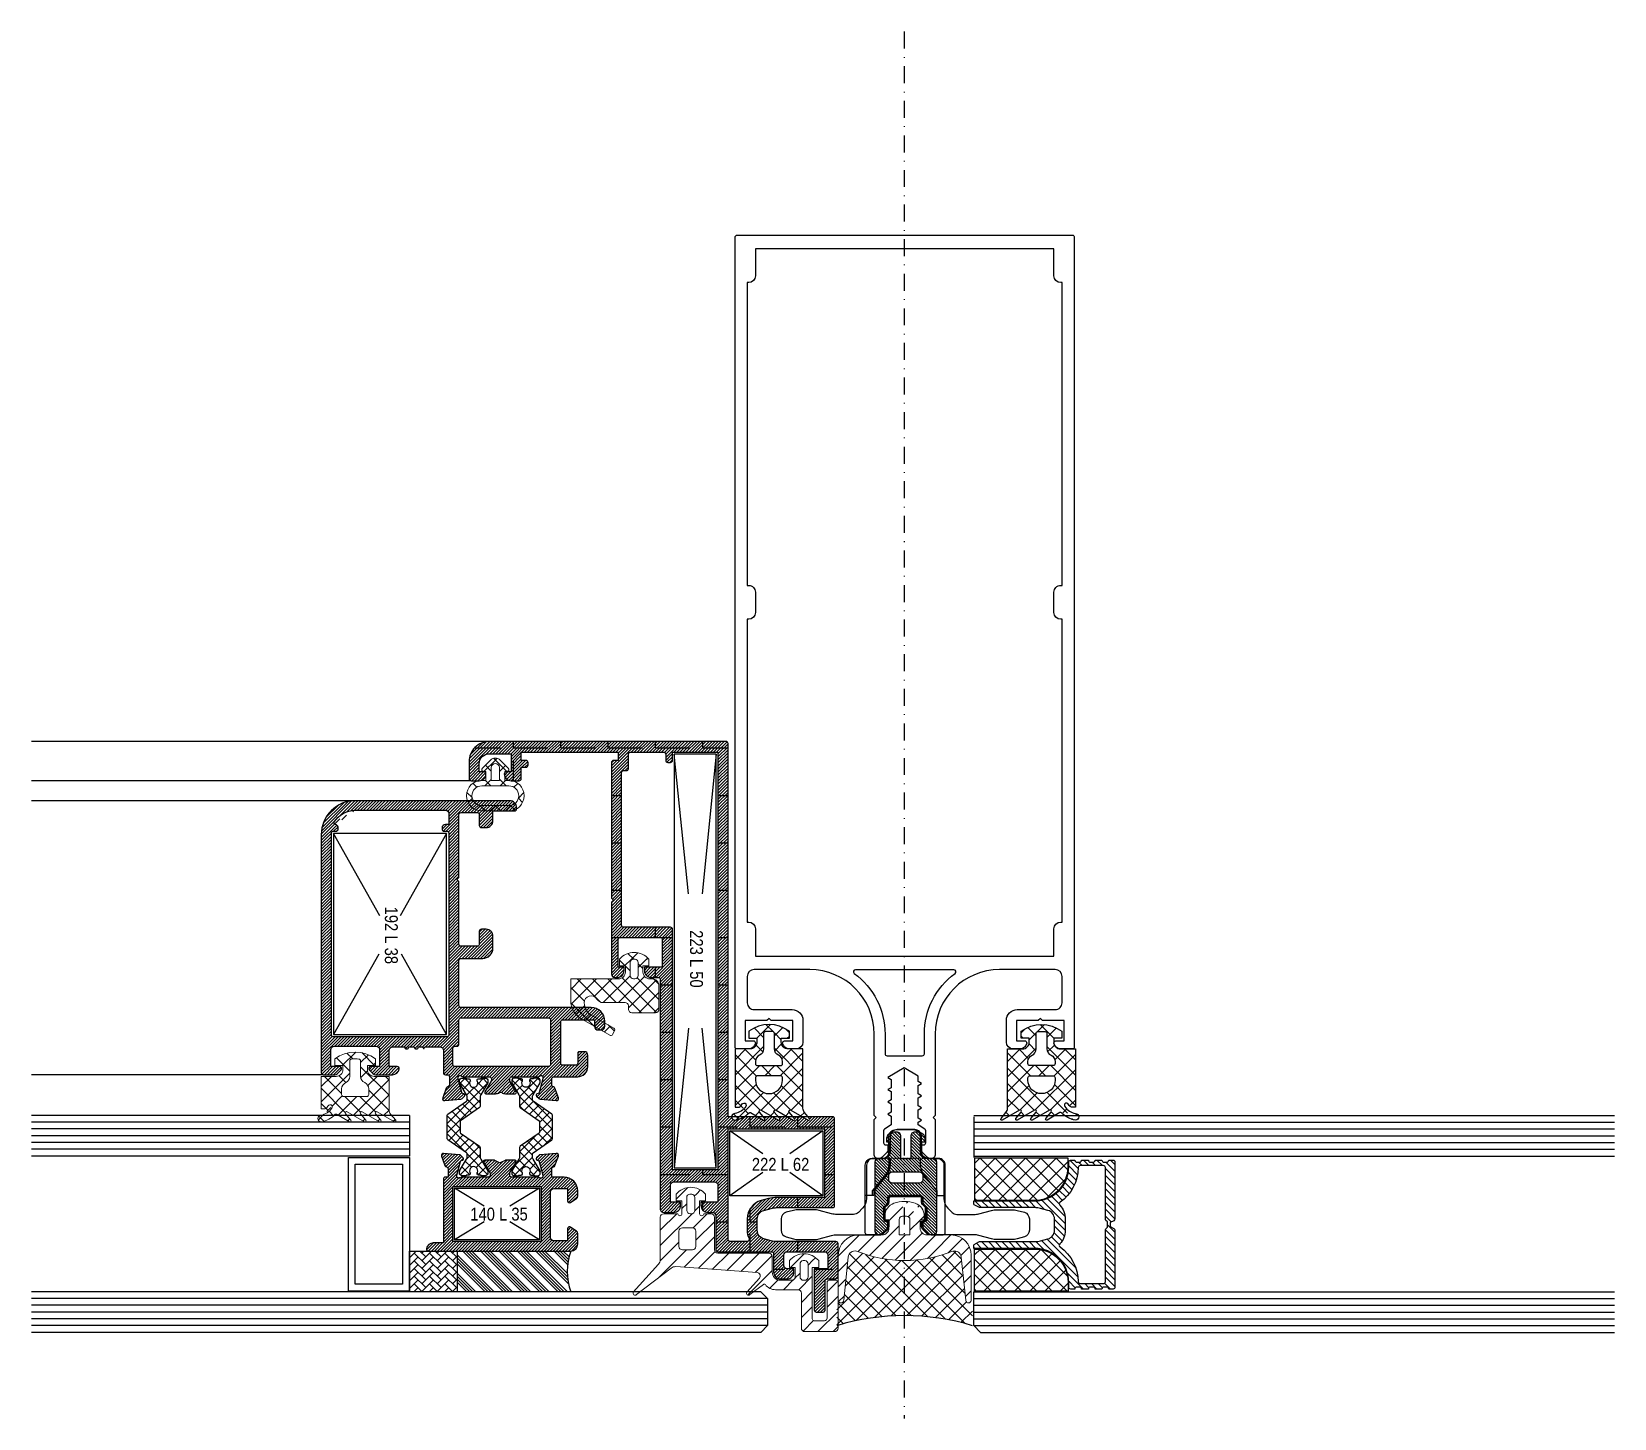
# Model space of a CAD drawing. Header units: millimetres. Extents: x -74274 to -74040, y 4013 to 4218.
import ezdxf

# ---------------------------------------------------------------- set-up
doc = ezdxf.new("R2010")
doc.units = ezdxf.units.MM
doc.linetypes.add('DASHDOT2', pattern=[0.5, 0.25, -0.125, 0, -0.125])
doc.linetypes.add('HIDDEN', pattern=[0.375, 0.25, -0.125])
for name, color, linetype in [('ART_BARIYER', 143, 'Continuous'), ('ART_BOND CITASI', 65, 'Continuous'), ('ART_CAM', 150, 'Continuous'), ('ART_FITIL', 24, 'Continuous'), ('ART_IZ', 251, 'Continuous'), ('ART_IZALATOR', 5, 'Continuous'), ('ART_KLİPS', 154, 'Continuous'), ('ART_Mlz-Aksesuar', 8, 'Continuous'), ('ART_PROFIL', 42, 'Continuous'), ('ART_SILIKON', 252, 'Continuous'), ('ART_TAKOZ', 187, 'Continuous'), ('ART_TARAMA', 251, 'Continuous'), ('ARTPROFIL AKS', 123, 'DASHDOT2')]:
    doc.layers.add(name, color=color, linetype=linetype)
doc.layers.add('KOMPOZIT', color=117, linetype='Continuous', true_color=0x567b60)
doc.layers.add('silikon', color=5, linetype='Continuous', lineweight=9)
doc.styles.add('arialnarrow', font='ARIALN.TTF')
pattern_1 = [(135, (-1237.2866, -3815.8023), (-1.122532, -1.122532), []), (225, (-1237.2866, -3815.8023), (1.122532, -1.122532), [])]
pattern_2 = [(45, (-1993.6755, -802.0661), (-0.6735192, 0.6735192), []), (135, (-1993.6755, -802.0661), (-0.6735192, -0.6735192), [])]
pattern_3 = [(45, (-1042.4226, -3562.64838), (-0.224506403, 0.224506403), [])]
pattern_4 = [(135, (290412.0335, -3987534.911), (-1.12253201513, -1.12253201513), []), (225, (290412.0335, -3987534.911), (1.12253201513, -1.12253201513), [])]
pattern_5 = [(45, (-3983222.4671, -293427.1343), (-1.12253201513, 1.12253201513), []), (135, (-3983222.4671, -293427.1343), (-1.12253201513, -1.12253201513), [])]

# ---------------------------------------------------------------- blocks, each defined once
blk = doc.blocks.new('kanatlı sag dikme')
at = {"layer": 'ART_CAM'}
h = blk.add_hatch(dxfattribs=at)
h.set_pattern_fill('ANGLE', color=250)
h.set_pattern_definition([(0, (-1237.2866, -3815.802), (0, 6.985), [5.08, -1.905]), (90, (-1237.2866, -3815.802), (-6.985, 4e-16), [5.08, -1.905])])
edge = h.paths.add_edge_path(flags=16)
edge.add_line((-23.13, -178.4), (-25.64, -178.4))
edge.add_arc((-25.64, -178.1), 0.3, 180, 270, ccw=False)
edge.add_line((-25.94, -178.1), (-25.94, -161.8))
edge.add_line((-25.94, -161.8), (-11.74, -161.8))
edge.add_line((-11.74, -161.8), (-11.74, -171.9))
edge.add_line((-11.74, -171.9), (-18.75, -171.9))
edge.add_arc((-18.75, -176.7), 4.8, 90, 105)
edge.add_line((-19.99, -172.06), (-21.07, -172.35))
edge.add_arc((-20.34, -175.06), 2.8, 105, 180)
edge.add_line((-23.14, -175.06), (-23.14, -175.9))
edge.add_line((-23.14, -175.9), (-23.14, -176.74))
edge.add_arc((-20.34, -176.74), 2.8, 180, 205.9561)
edge.add_arc((-23.13, -178.1), 0.3, -90, 25.9561, ccw=False)
edge = h.paths.add_edge_path(flags=16)
edge.add_arc((-41.34, -131.76), 0.3, 180, 270, ccw=False)
edge.add_line((-41.64, -131.76), (-41.64, -109.26))
edge.add_arc((-41.34, -109.26), 0.3, 90, 180, ccw=False)
edge.add_line((-41.34, -108.96), (-40.94, -108.96))
edge.add_arc((-40.94, -108.66), 0.3, 270, 360)
edge.add_line((-40.64, -108.66), (-40.64, -106.56))
edge.add_arc((-40.34, -106.56), 0.3, 90, 180, ccw=False)
edge.add_line((-40.34, -106.26), (-35.44, -106.26))
edge.add_arc((-35.44, -106.56), 0.3, 0, 90, ccw=False)
edge.add_line((-35.14, -106.56), (-35.14, -107.46))
edge.add_arc((-34.84, -107.46), 0.3, 180, 270)
edge.add_line((-34.84, -107.76), (-34.44, -107.76))
edge.add_arc((-34.44, -107.46), 0.3, 270, 360)
edge.add_line((-34.14, -107.46), (-34.14, -106.26))
edge.add_line((-34.14, -106.26), (-27.44, -106.26))
edge.add_line((-27.44, -106.26), (-27.44, -167.8))
edge.add_line((-27.44, -167.8), (-34.14, -167.8))
edge.add_line((-34.14, -167.8), (-34.14, -132.36))
edge.add_arc((-34.44, -132.36), 0.3, 0, 90)
edge.add_line((-34.44, -132.06), (-41.34, -132.06))
edge = h.paths.add_edge_path()
edge.add_line((-17.24, -179.9), (-11.74, -179.9))
edge.add_arc((-11.74, -180.4), 0.5, 0, 90, ccw=False)
edge.add_line((-11.24, -180.4), (-11.24, -182.41))
edge.add_line((-11.24, -182.41), (-13.24, -182.41))
edge.add_line((-13.24, -182.41), (-13.24, -188.5))
edge.add_arc((-12.94, -188.5), 0.3, 180, 270)
edge.add_line((-12.94, -188.8), (-11.94, -188.8))
edge.add_arc((-11.94, -188.5), 0.3, 270, 360)
edge.add_line((-11.64, -188.5), (-11.64, -184.21))
edge.add_arc((-11.34, -184.21), 0.3, 90, 180, ccw=False)
edge.add_line((-11.34, -183.91), (-10.24, -183.91))
edge.add_arc((-10.24, -183.41), 0.5, 270, 360)
edge.add_line((-9.74, -183.41), (-9.74, -178.7))
edge.add_arc((-10.04, -178.7), 0.3, 0, 90)
edge.add_line((-10.04, -178.4), (-18.75, -178.4))
edge.add_arc((-18.75, -175.1), 3.3, 255, 270, ccw=False)
edge.add_line((-19.6, -178.29), (-20.68, -178))
edge.add_arc((-20.34, -176.74), 1.3, 180, 255, ccw=False)
edge.add_line((-21.64, -176.74), (-21.64, -175.9))
edge.add_line((-21.64, -175.9), (-21.64, -175.06))
edge.add_arc((-20.34, -175.06), 1.3, 105, 180, ccw=False)
edge.add_line((-20.68, -173.8), (-19.6, -173.51))
edge.add_arc((-18.75, -176.7), 3.3, 90, 105, ccw=False)
edge.add_line((-18.75, -173.4), (-10.54, -173.4))
edge.add_arc((-10.54, -173.1), 0.3, 270, 360)
edge.add_line((-10.24, -173.1), (-10.24, -160.3))
edge.add_arc((-10.54, -160.3), 0.3, 0, 90)
edge.add_line((-10.54, -160), (-25.94, -160))
edge.add_line((-25.94, -160), (-25.94, -104.96))
edge.add_arc((-26.24, -104.96), 0.3, 360, 450)
edge.add_line((-26.24, -104.66), (-61.14, -104.66))
edge.add_arc((-61.14, -107.66), 3, 90, 180)
edge.add_line((-64.14, -107.66), (-64.14, -110.16))
edge.add_arc((-63.84, -110.16), 0.3, 180, 270)
edge.add_line((-63.84, -110.46), (-62.64, -110.46))
edge.add_arc((-62.64, -109.46), 1, 270, 360)
edge.add_arc((-61.94, -109.46), 0.3, 360, 450)
edge.add_line((-61.94, -109.16), (-62.64, -109.16))
edge.add_line((-62.64, -109.16), (-62.64, -107.96))
edge.add_arc((-61.14, -107.96), 1.5, 90, 180, ccw=False)
edge.add_line((-61.14, -106.46), (-57.94, -106.46))
edge.add_line((-57.94, -106.46), (-57.94, -109.16))
edge.add_line((-57.94, -109.16), (-58.64, -109.16))
edge.add_arc((-58.64, -109.46), 0.3, 90, 180)
edge.add_arc((-57.94, -109.46), 1, 180, 270)
edge.add_line((-57.94, -110.46), (-56.74, -110.46))
edge.add_arc((-56.74, -110.16), 0.3, 270, 360)
edge.add_line((-56.44, -110.16), (-56.44, -108.46))
edge.add_line((-56.44, -108.46), (-55.74, -108.46))
edge.add_arc((-55.74, -108.16), 0.3, 270, 360)
edge.add_line((-55.44, -108.16), (-55.44, -107.76))
edge.add_arc((-55.74, -107.76), 0.3, 360, 450)
edge.add_line((-55.74, -107.46), (-56.44, -107.46))
edge.add_line((-56.44, -107.46), (-56.44, -106.26))
edge.add_line((-56.44, -106.26), (-42.14, -106.26))
edge.add_line((-42.14, -106.26), (-42.14, -107.46))
edge.add_line((-42.14, -107.46), (-42.84, -107.46))
edge.add_arc((-42.84, -107.76), 0.3, 90, 180)
edge.add_line((-43.14, -107.76), (-43.14, -127.76))
edge.add_line((-43.14, -127.76), (-42.84, -128.06))
edge.add_line((-42.84, -128.06), (-43.14, -128.36))
edge.add_line((-43.14, -128.36), (-43.14, -138.96))
edge.add_arc((-42.64, -138.96), 0.5, 180, 270)
edge.add_line((-42.64, -139.46), (-42.29, -139.46))
edge.add_arc((-42.29, -138.46), 1, 270, 360)
edge.add_line((-41.29, -138.46), (-41.29, -137.96))
edge.add_line((-41.29, -137.96), (-42.14, -137.96))
edge.add_line((-42.14, -137.96), (-42.14, -133.86))
edge.add_arc((-41.84, -133.86), 0.3, 90, 180, ccw=False)
edge.add_line((-41.84, -133.56), (-35.94, -133.56))
edge.add_arc((-35.94, -133.86), 0.3, 0, 90, ccw=False)
edge.add_line((-35.64, -133.86), (-35.64, -137.96))
edge.add_line((-35.64, -137.96), (-38.29, -137.96))
edge.add_line((-38.29, -137.96), (-38.29, -138.46))
edge.add_arc((-37.29, -138.46), 1, 180, 270)
edge.add_line((-37.29, -139.46), (-36.24, -139.46))
edge.add_arc((-36.24, -139.76), 0.3, 0, 90, ccw=False)
edge.add_line((-35.94, -139.76), (-35.94, -173.6))
edge.add_arc((-35.44, -173.6), 0.5, 180, 270)
edge.add_line((-35.44, -174.1), (-33.94, -174.1))
edge.add_arc((-33.94, -173.1), 1, 270, 360)
edge.add_line((-32.94, -173.1), (-32.94, -172.6))
edge.add_line((-32.94, -172.6), (-34.44, -172.6))
edge.add_line((-34.44, -172.6), (-34.44, -170.1))
edge.add_arc((-33.94, -170.1), 0.5, 90, 180, ccw=False)
edge.add_line((-33.94, -169.6), (-27.94, -169.6))
edge.add_arc((-27.94, -170.1), 0.5, 0, 90, ccw=False)
edge.add_line((-27.44, -170.1), (-27.44, -172.6))
edge.add_line((-27.44, -172.6), (-29.94, -172.6))
edge.add_line((-29.94, -172.6), (-29.94, -173.1))
edge.add_arc((-28.94, -173.1), 1, 180, 270)
edge.add_line((-28.94, -174.1), (-28.24, -174.1))
edge.add_arc((-28.24, -174.6), 0.5, 0, 90, ccw=False)
edge.add_line((-27.74, -174.6), (-27.74, -179.6))
edge.add_arc((-27.44, -179.6), 0.3, 180, 270)
edge.add_line((-27.44, -179.9), (-19.54, -179.9))
edge.add_arc((-19.54, -180.2), 0.3, 0, 90, ccw=False)
edge.add_line((-19.24, -180.2), (-19.24, -182.91))
edge.add_arc((-18.24, -182.91), 1, 180, 270)
edge.add_line((-18.24, -183.91), (-17.24, -183.91))
edge.add_arc((-17.24, -182.91), 1, 270, 360)
edge.add_line((-16.24, -182.91), (-16.24, -182.41))
edge.add_line((-16.24, -182.41), (-17.24, -182.41))
edge.add_arc((-17.24, -181.91), 0.5, 180, 270, ccw=False)
edge.add_line((-17.74, -181.91), (-17.74, -180.4))
edge.add_arc((-17.24, -180.4), 0.5, 90, 180, ccw=False)
edge.add_line((-17.24, -179.9), (-12.24, -179.9))
at = {"layer": 'ART_SILIKON', "linetype": 'Continuous', "lineweight": -2}
h = blk.add_hatch(dxfattribs=at)
h.set_pattern_fill('AR-HBONE', color=256, scale=0.2, style=0)
h.set_pattern_definition([(45, (-2290.3136, -2198.40715), (4e-16, 1.13137085), [2.4, -0.8]), (135, (-2289.7479, -2197.8415), (4e-16, 1.13137085), [2.4, -0.8])])
h.paths.add_polyline_path([(-65.87, -185.8), (-68.06, -185.8), (-68.06, -179.8), (-65.87, -179.8)])
h.paths.add_polyline_path([(-68.06, -179.8), (-68.06, -185.8), (-72.92, -185.8), (-72.92, -179.8)])
h = blk.add_hatch(dxfattribs=at)
h.set_pattern_fill('ANSI34', color=256, scale=0.1, angle=90, style=0)
h.set_pattern_definition([(135, (-4170.6638, -1278.9078), (-1.3470384, -1.3470384), []), (135, (-4170.6638, -1278.4588), (-1.3470384, -1.3470384), []), (135, (-4170.6638, -1278.0098), (-1.3470384, -1.3470384), []), (135, (-4170.6638, -1277.5608), (-1.3470384, -1.3470384), [])])
h.paths.add_polyline_path([(-49.12, -179.8, 0.175211), (-49.12, -185.8), (-65.87, -185.8), (-65.87, -179.8)])
at = {"layer": 'ART_TARAMA'}
h = blk.add_hatch(dxfattribs=at)
h.set_pattern_fill('ANSI31', color=256, scale=0.1, style=0)
h.set_pattern_definition([(45, (-1237.28658, -3815.80226), (-0.224506403, 0.224506403), [])])
h.paths.add_polyline_path([(-35.94, -139.76, 0.414214), (-36.24, -139.46), (-37.29, -139.46, -0.414214), (-38.29, -138.46), (-38.29, -137.96), (-35.64, -137.96), (-35.64, -133.86, 0.414214), (-35.94, -133.56), (-41.84, -133.56, 0.414214), (-42.14, -133.86), (-42.14, -137.96), (-41.29, -137.96), (-41.29, -138.46, -0.414214), (-42.29, -139.46), (-42.64, -139.46, -0.414214), (-43.14, -138.96), (-43.14, -128.36), (-42.84, -128.06), (-43.14, -127.76), (-43.14, -107.76, -0.414214), (-42.84, -107.46), (-42.14, -107.46), (-42.14, -106.26), (-56.44, -106.26), (-56.44, -107.46), (-55.74, -107.46, -0.414214), (-55.44, -107.76), (-55.44, -108.16, -0.414214), (-55.74, -108.46), (-56.44, -108.46), (-56.44, -110.16, -0.414214), (-56.74, -110.46), (-57.94, -110.46, -0.414214), (-58.94, -109.46, -0.414214), (-58.64, -109.16), (-57.94, -109.16), (-57.94, -106.46), (-61.14, -106.46, 0.414214), (-62.64, -107.96), (-62.64, -109.16), (-61.94, -109.16, -0.414214), (-61.64, -109.46, -0.414214), (-62.64, -110.46), (-63.84, -110.46, -0.414214), (-64.14, -110.16), (-64.14, -107.66, -0.414214), (-61.14, -104.66), (-26.24, -104.66, -0.414214), (-25.94, -104.96), (-25.94, -160), (-25.41, -160, 0.409169), (-24.92, -160.5, 0.09566), (-23.6, -160), (-21.56, -160), (-20.73, -160.48, 0.8391), (-20.54, -160.25), (-20.75, -160), (-19.36, -160), (-18.53, -160.48, 0.8391), (-18.34, -160.25), (-18.55, -160), (-17.16, -160), (-16.33, -160.48, 0.8391), (-16.14, -160.25), (-16.35, -160), (-14.96, -160), (-14.13, -160.48, 0.8391), (-13.94, -160.25), (-14.15, -160), (-10.54, -160, -0.414214), (-10.24, -160.3), (-10.24, -173.1, -0.414214), (-10.54, -173.4), (-18.75, -173.4, 0.065543), (-19.6, -173.51), (-20.68, -173.8, 0.339454), (-21.64, -175.06), (-21.64, -175.9), (-21.64, -176.74, 0.339454), (-20.68, -178), (-19.6, -178.29, 0.065543), (-18.75, -178.4), (-10.04, -178.4, -0.414214), (-9.74, -178.7), (-9.74, -183.41, -0.414214), (-10.24, -183.91), (-11.34, -183.91, 0.414214), (-11.64, -184.21), (-11.64, -188.5, -0.414214), (-11.94, -188.8), (-12.94, -188.8, -0.414214), (-13.24, -188.5), (-13.24, -182.41), (-11.24, -182.41), (-11.24, -180.4, 0.414214), (-11.74, -179.9), (-17.24, -179.9, 0.414214), (-17.74, -180.4), (-17.74, -181.91, 0.414214), (-17.24, -182.41), (-16.24, -182.41), (-16.24, -182.91, -0.414214), (-17.24, -183.91), (-18.24, -183.91, -0.414214), (-19.24, -182.91), (-19.24, -180.2, 0.414214), (-19.54, -179.9), (-27.44, -179.9, -0.414214), (-27.74, -179.6), (-27.74, -174.6, 0.414214), (-28.24, -174.1), (-28.94, -174.1, -0.414214), (-29.94, -173.1), (-29.94, -172.6), (-27.44, -172.6), (-27.44, -170.1, 0.414214), (-27.94, -169.6), (-33.94, -169.6, 0.414214), (-34.44, -170.1), (-34.44, -172.6), (-32.94, -172.6), (-32.94, -173.1, -0.414214), (-33.94, -174.1), (-35.44, -174.1, -0.414214), (-35.94, -173.6)])
h.paths.add_polyline_path([(-29.15, -132), (-29.15, -141.45), (-32.06, -141.45), (-32.06, -132)], flags=8)
h.paths.add_polyline_path([(-13.54, -168.49), (-22.98, -168.49), (-22.98, -165.58), (-13.54, -165.58)], flags=8)
edge = h.paths.add_edge_path(flags=0)
edge.add_line((-34.14, -167.8), (-34.14, -132.36))
edge.add_arc((-34.44, -132.36), 0.3, 360, 450)
edge.add_line((-34.44, -132.06), (-41.34, -132.06))
edge.add_arc((-41.34, -131.76), 0.3, 180, 270, ccw=False)
edge.add_line((-41.64, -131.76), (-41.64, -109.26))
edge.add_arc((-41.34, -109.26), 0.3, 450, 540, ccw=False)
edge.add_line((-41.34, -108.96), (-40.94, -108.96))
edge.add_arc((-40.94, -108.66), 0.3, 270, 360)
edge.add_line((-40.64, -108.66), (-40.64, -106.56))
edge.add_arc((-40.34, -106.56), 0.3, 450, 540, ccw=False)
edge.add_line((-40.34, -106.26), (-35.44, -106.26))
edge.add_arc((-35.44, -106.56), 0.3, 360, 450, ccw=False)
edge.add_line((-35.14, -106.56), (-35.14, -107.46))
edge.add_arc((-34.84, -107.46), 0.3, 540, 630)
edge.add_line((-34.84, -107.76), (-34.44, -107.76))
edge.add_arc((-34.44, -107.46), 0.3, 270, 360)
edge.add_line((-34.14, -107.46), (-34.14, -106.26))
edge.add_line((-34.14, -106.26), (-27.44, -106.26))
edge.add_line((-27.44, -106.26), (-27.44, -167.8))
edge.add_line((-27.44, -167.8), (-34.14, -167.8))
edge = h.paths.add_edge_path(flags=0)
edge.add_line((-23.14, -175.06), (-23.14, -175.9))
edge.add_line((-23.14, -175.9), (-23.14, -176.74))
edge.add_arc((-20.34, -176.74), 2.8, 540, 565.9561)
edge.add_arc((-23.13, -178.1), 0.3, 270, 385.9561, ccw=False)
edge.add_line((-23.13, -178.4), (-25.64, -178.4))
edge.add_arc((-25.64, -178.1), 0.3, 180, 270, ccw=False)
edge.add_line((-25.94, -178.1), (-25.94, -161.8))
edge.add_line((-25.94, -161.8), (-11.74, -161.8))
edge.add_line((-11.74, -161.8), (-11.74, -171.9))
edge.add_line((-11.74, -171.9), (-18.75, -171.9))
edge.add_arc((-18.75, -176.7), 4.8, 450, 465)
edge.add_line((-19.99, -172.06), (-21.07, -172.35))
edge.add_arc((-20.34, -175.06), 2.8, 465, 540)
at = {"layer": 'ART_TARAMA', "lineweight": -2}
h = blk.add_hatch(dxfattribs=at)
h.set_pattern_fill('ANSI37', color=256, scale=0.5, angle=90, style=0)
h.set_pattern_definition(pattern_1)
edge = h.paths.add_edge_path(flags=16)
edge.add_line((-60.86, -110.41), (-59.66, -110.41))
edge.add_line((-59.66, -110.41), (-59.66, -108.51))
edge.add_arc((-60.26, -108.51), 0.6, 0, 180)
edge.add_line((-60.86, -108.51), (-60.86, -110.41))
edge = h.paths.add_edge_path(flags=16)
edge.add_line((-62.26, -114.11), (-58.26, -114.11))
edge.add_arc((-58.26, -112.66), 1.45, 270, 450)
edge.add_line((-58.26, -111.21), (-62.26, -111.21))
edge.add_arc((-62.26, -112.66), 1.45, 90, 270)
edge = h.paths.add_edge_path()
edge.add_line((-59.56, -107.4), (-58.35, -108.6))
edge.add_arc((-58.56, -108.81), 0.3, -90, 45, ccw=False)
edge.add_line((-58.56, -109.11), (-58.86, -109.11))
edge.add_line((-58.86, -109.11), (-58.86, -110.41))
edge.add_line((-58.86, -110.41), (-58.26, -110.41))
edge.add_arc((-58.26, -112.66), 2.25, -90, 90, ccw=False)
edge.add_line((-58.26, -114.91), (-62.26, -114.91))
edge.add_arc((-62.26, -112.66), 2.25, 90, 270, ccw=False)
edge.add_line((-62.26, -110.41), (-61.66, -110.41))
edge.add_line((-61.66, -110.41), (-61.66, -109.11))
edge.add_line((-61.66, -109.11), (-61.96, -109.11))
edge.add_arc((-61.96, -108.81), 0.3, 135, 270, ccw=False)
edge.add_line((-62.17, -108.6), (-60.97, -107.4))
edge.add_arc((-60.26, -108.1), 1, 45, 135, ccw=False)
at = {"layer": 'ART_TARAMA'}
h = blk.add_hatch(dxfattribs=at)
h.set_pattern_fill('ANSI31', color=256, scale=0.1, style=0)
h.set_pattern_definition(pattern_3)
edge = h.paths.add_edge_path(flags=16)
edge.add_arc((-52.42, -152.3), 0.3, 270, 360, ccw=False)
edge.add_line((-52.42, -152.6), (-66.22, -152.6))
edge.add_arc((-66.22, -152.3), 0.3, 180, 270, ccw=False)
edge.add_line((-66.52, -152.3), (-66.52, -149.9))
edge.add_arc((-66.22, -149.9), 0.3, 90, 180, ccw=False)
edge.add_line((-66.22, -149.6), (-65.92, -149.6))
edge.add_arc((-65.92, -149.3), 0.3, 270, 360)
edge.add_line((-65.62, -149.3), (-65.62, -145.7))
edge.add_arc((-65.32, -145.7), 0.3, 90, 180, ccw=False)
edge.add_line((-65.32, -145.4), (-52.42, -145.4))
edge.add_arc((-52.42, -145.7), 0.3, 0, 90, ccw=False)
edge.add_line((-52.12, -145.7), (-52.12, -152.3))
edge = h.paths.add_edge_path(flags=16)
edge.add_arc((-84.17, -118.15), 0.25, 90, 180, ccw=False)
edge.add_line((-84.17, -117.9), (-83.72, -117.9))
edge.add_arc((-83.72, -117.6), 0.3, 270, 360)
edge.add_line((-83.42, -117.6), (-83.42, -117.4))
edge.add_arc((-83.92, -117.4), 0.5, 360, 439.5631)
edge.add_arc((-83.79, -116.66), 0.25, 148.756, 259.5631, ccw=False)
edge.add_arc((-80.92, -118.4), 3.6, 90, 148.756, ccw=False)
edge.add_line((-80.92, -114.8), (-67.62, -114.8))
edge.add_arc((-67.62, -115.3), 0.5, 0, 90, ccw=False)
edge.add_line((-67.12, -115.3), (-67.12, -116.9))
edge.add_line((-67.12, -116.9), (-67.62, -116.9))
edge.add_arc((-67.62, -117.4), 0.5, 90, 180)
edge.add_line((-68.12, -117.4), (-68.12, -117.6))
edge.add_arc((-67.82, -117.6), 0.3, 180, 270)
edge.add_line((-67.82, -117.9), (-67.37, -117.9))
edge.add_arc((-67.37, -118.15), 0.25, 0, 90, ccw=False)
edge.add_line((-67.12, -118.15), (-67.12, -147.95))
edge.add_arc((-67.37, -147.95), 0.25, -90, 0, ccw=False)
edge.add_line((-67.37, -148.2), (-84.17, -148.2))
edge.add_arc((-84.17, -147.95), 0.25, 180, 270, ccw=False)
edge.add_line((-84.42, -147.95), (-84.42, -118.15))
edge = h.paths.add_edge_path()
edge.add_arc((-62.32, -117.05), 0.3, 180, 270)
edge.add_line((-62.32, -117.35), (-61.82, -117.35))
edge.add_line((-61.82, -117.35), (-61.62, -117.35))
edge.add_arc((-61.62, -116.35), 1, 270, 360)
edge.add_line((-60.62, -116.35), (-60.62, -114.9))
edge.add_line((-60.62, -114.9), (-57.42, -114.9))
edge.add_arc((-57.42, -114.6), 0.3, 270, 360)
edge.add_line((-57.12, -114.6), (-57.12, -114.4))
edge.add_arc((-58.12, -114.4), 1, 0, 90)
edge.add_line((-58.12, -113.4), (-80.92, -113.4))
edge.add_arc((-80.92, -118.4), 5, 90, 180)
edge.add_line((-85.92, -118.4), (-85.92, -153.5))
edge.add_arc((-85.62, -153.5), 0.3, 180, 270)
edge.add_line((-85.62, -153.8), (-83.93, -153.8))
edge.add_arc((-83.93, -153.3), 0.5, 270, 315)
edge.add_line((-83.58, -153.65), (-83.01, -153.08))
edge.add_arc((-83.21, -152.88), 0.283, 315, 450)
edge.add_line((-83.21, -152.6), (-84.52, -152.6))
edge.add_line((-84.52, -152.6), (-84.52, -150.1))
edge.add_arc((-84.02, -150.1), 0.5, 90, 180, ccw=False)
edge.add_line((-84.02, -149.6), (-77.82, -149.6))
edge.add_arc((-77.82, -150.1), 0.5, 0, 90, ccw=False)
edge.add_line((-77.32, -150.1), (-77.32, -152.6))
edge.add_line((-77.32, -152.6), (-78.64, -152.6))
edge.add_arc((-78.64, -152.88), 0.283, 90, 225)
edge.add_line((-78.84, -153.08), (-78.27, -153.65))
edge.add_arc((-77.92, -153.3), 0.5, 225, 270)
edge.add_line((-77.92, -153.8), (-75.42, -153.8))
edge.add_arc((-75.42, -152.8), 1, 270, 351.7868)
edge.add_arc((-74.72, -152.9), 0.3, 351.7868, 450)
edge.add_line((-74.72, -152.6), (-75.92, -152.6))
edge.add_line((-75.92, -152.6), (-75.92, -150.2))
edge.add_arc((-75.42, -150.2), 0.5, 90, 180, ccw=False)
edge.add_line((-75.42, -149.7), (-73.62, -149.7))
edge.add_arc((-73.32, -149.7), 0.3, 180, 360)
edge.add_line((-73.02, -149.7), (-72.22, -149.7))
edge.add_arc((-71.92, -149.7), 0.3, 180, 360)
edge.add_line((-71.62, -149.7), (-71, -149.7))
edge.add_line((-71, -149.7), (-70.82, -150))
edge.add_line((-70.82, -150), (-70.65, -149.7))
edge.add_line((-70.65, -149.7), (-68.42, -149.7))
edge.add_arc((-68.42, -150.2), 0.5, 0, 90, ccw=False)
edge.add_line((-67.92, -150.2), (-67.92, -153.5))
edge.add_arc((-67.62, -153.5), 0.3, 180, 270)
edge.add_line((-67.62, -153.8), (-67.34, -153.8))
edge.add_arc((-67.34, -154.1), 0.3, 0, 90, ccw=False)
edge.add_line((-67.04, -154.1), (-67.04, -155.31))
edge.add_arc((-67.34, -155.31), 0.3, 280.5211, 360, ccw=False)
edge.add_arc((-67.23, -155.9), 0.3, 100.5211, 160)
edge.add_line((-67.51, -155.8), (-68.02, -157.2))
edge.add_arc((-67.74, -157.3), 0.3, 160, 275)
edge.add_line((-67.71, -157.6), (-65.35, -157.39))
edge.add_arc((-65.38, -157.09), 0.3, 275, 315)
edge.add_line((-65.16, -157.31), (-64.8, -156.94))
edge.add_arc((-64.94, -156.8), 0.2, 315, 435)
edge.add_line((-64.89, -156.61), (-65.06, -156.56))
edge.add_arc((-65, -156.37), 0.2, 195, 255, ccw=False)
edge.add_line((-65.2, -156.42), (-65.74, -154.4))
edge.add_line((-65.74, -154.4), (-65.74, -154.1))
edge.add_arc((-65.46, -154.2), 0.3, 41.8103, 160.5288, ccw=False)
edge.add_arc((-65.01, -153.8), 0.3, 221.8103, 270)
edge.add_line((-65.01, -154.1), (-61.14, -154.1))
edge.add_arc((-61.14, -154.4), 0.3, 0, 90, ccw=False)
edge.add_line((-60.84, -154.4), (-60.84, -154.62))
edge.add_arc((-61.14, -154.62), 0.3, 328.6, 360, ccw=False)
edge.add_line((-60.88, -154.77), (-61.81, -156.3))
edge.add_arc((-61.64, -156.4), 0.2, 148.6, 270)
edge.add_line((-61.64, -156.6), (-60.22, -156.6))
edge.add_arc((-60.22, -155.6), 1, 270, 303.9214)
edge.add_arc((-59.49, -156.68), 0.3, 56.0786, 123.9214, ccw=False)
edge.add_arc((-58.77, -155.6), 1, 236.0786, 270)
edge.add_line((-58.77, -156.6), (-57.34, -156.6))
edge.add_arc((-57.34, -156.4), 0.2, 270, 391.4)
edge.add_line((-57.17, -156.3), (-58.1, -154.77))
edge.add_arc((-57.84, -154.62), 0.3, 180, 211.4, ccw=False)
edge.add_line((-58.14, -154.62), (-58.14, -154.4))
edge.add_arc((-57.84, -154.4), 0.3, 90, 180, ccw=False)
edge.add_line((-57.84, -154.1), (-53.97, -154.1))
edge.add_arc((-53.97, -153.8), 0.3, 270, 318.1897)
edge.add_arc((-53.53, -154.2), 0.3, 19.4712, 138.1897, ccw=False)
edge.add_line((-53.24, -154.1), (-53.24, -154.4))
edge.add_line((-53.24, -154.4), (-53.78, -156.42))
edge.add_arc((-53.98, -156.37), 0.2, 285, 345, ccw=False)
edge.add_line((-53.93, -156.56), (-54.09, -156.61))
edge.add_arc((-54.04, -156.8), 0.2, 105, 225)
edge.add_line((-54.18, -156.94), (-53.82, -157.31))
edge.add_arc((-53.6, -157.09), 0.3, 225, 265)
edge.add_line((-53.63, -157.39), (-51.27, -157.6))
edge.add_arc((-51.24, -157.3), 0.3, 265, 380)
edge.add_line((-50.96, -157.2), (-51.47, -155.8))
edge.add_arc((-51.75, -155.9), 0.3, 20, 79.4789)
edge.add_arc((-51.64, -155.31), 0.3, 180, 259.4789, ccw=False)
edge.add_line((-51.94, -155.31), (-51.94, -154.4))
edge.add_arc((-51.64, -154.4), 0.3, 90, 180, ccw=False)
edge.add_line((-51.64, -154.1), (-48.12, -154.1))
edge.add_arc((-48.12, -152.6), 1.5, 270, 360)
edge.add_line((-46.62, -152.6), (-46.62, -150.9))
edge.add_arc((-47.12, -150.9), 0.5, 0, 90)
edge.add_line((-47.12, -150.4), (-47.92, -150.4))
edge.add_arc((-47.92, -150.6), 0.2, 90, 180)
edge.add_line((-48.12, -150.6), (-48.12, -152.1))
edge.add_arc((-48.42, -152.1), 0.3, 270, 360, ccw=False)
edge.add_line((-48.42, -152.4), (-50.32, -152.4))
edge.add_arc((-50.32, -152.1), 0.3, 180, 270, ccw=False)
edge.add_line((-50.62, -152.1), (-50.62, -146))
edge.add_arc((-50.32, -146), 0.3, 90, 180, ccw=False)
edge.add_line((-50.32, -145.7), (-45.62, -145.7))
edge.add_line((-45.62, -145.7), (-45.62, -146.7))
edge.add_arc((-45.12, -146.7), 0.5, 180, 270)
edge.add_line((-45.12, -147.2), (-44.62, -147.2))
edge.add_arc((-44.62, -146.7), 0.5, 270, 360)
edge.add_line((-44.12, -146.7), (-44.12, -145.9))
edge.add_arc((-46.12, -145.9), 2, 0, 90)
edge.add_line((-46.12, -143.9), (-65.32, -143.9))
edge.add_arc((-65.32, -143.6), 0.3, 180, 270, ccw=False)
edge.add_line((-65.62, -143.6), (-65.62, -136.95))
edge.add_arc((-65.32, -136.95), 0.3, 90, 180, ccw=False)
edge.add_line((-65.32, -136.65), (-62.12, -136.65))
edge.add_arc((-62.12, -135.15), 1.5, 270, 360)
edge.add_line((-60.62, -135.15), (-60.62, -133.35))
edge.add_arc((-61.62, -133.35), 1, 0, 90)
edge.add_line((-61.62, -132.35), (-61.82, -132.35))
edge.add_line((-61.82, -132.35), (-62.32, -132.35))
edge.add_arc((-62.32, -132.65), 0.3, 90, 180)
edge.add_line((-62.62, -132.65), (-62.62, -134.55))
edge.add_arc((-62.92, -134.55), 0.3, 270, 360, ccw=False)
edge.add_line((-62.92, -134.85), (-65.32, -134.85))
edge.add_arc((-65.32, -134.55), 0.3, 180, 270, ccw=False)
edge.add_line((-65.62, -134.55), (-65.62, -125.3))
edge.add_line((-65.62, -125.3), (-65.92, -125))
edge.add_line((-65.92, -125), (-65.62, -124.7))
edge.add_line((-65.62, -124.7), (-65.62, -115.45))
edge.add_arc((-65.32, -115.45), 0.3, 90, 180, ccw=False)
edge.add_line((-65.32, -115.15), (-62.92, -115.15))
edge.add_arc((-62.92, -115.45), 0.3, 0, 90, ccw=False)
edge.add_line((-62.62, -115.45), (-62.62, -117.05))
at = {"layer": 'ART_TARAMA', "lineweight": -2}
h = blk.add_hatch(dxfattribs=at)
h.set_pattern_fill('ANSI37', color=256, scale=0.5, angle=90, style=0)
h.set_pattern_definition(pattern_1)
edge = h.paths.add_edge_path()
edge.add_line((-41.09, -138.66), (-41.09, -137.76))
edge.add_line((-41.09, -137.76), (-41.94, -137.76))
edge.add_line((-41.94, -137.76), (-41.94, -136.76))
edge.add_arc((-39.79, -138.57), 2.81, 40.1122, 139.8878, ccw=False)
edge.add_line((-37.64, -136.76), (-37.64, -137.76))
edge.add_line((-37.64, -137.76), (-38.49, -137.76))
edge.add_line((-38.49, -137.76), (-38.49, -138.66))
edge.add_arc((-37.49, -138.66), 1, 180, 270)
edge.add_line((-37.49, -139.66), (-37.14, -139.66))
edge.add_arc((-37.14, -140.66), 1, 0, 90, ccw=False)
edge.add_line((-36.14, -140.66), (-36.14, -144.16))
edge.add_arc((-36.64, -144.16), 0.5, -90, 0, ccw=False)
edge.add_line((-36.64, -144.66), (-40.14, -144.66))
edge.add_arc((-40.14, -144.16), 0.5, 180, 270, ccw=False)
edge.add_line((-40.64, -144.16), (-40.64, -143.66))
edge.add_arc((-41.14, -143.66), 0.5, 0, 90)
edge.add_line((-41.14, -143.16), (-44.41, -143.16))
edge.add_arc((-44.41, -142.16), 1, 210, 270, ccw=False)
edge.add_arc((-46.14, -143.16), 1, 30, 182.7148)
edge.add_arc((-45.14, -143.27), 2, 178.0804, 240)
edge.add_line((-46.14, -145), (-42.79, -146.94))
edge.add_arc((-42.94, -147.2), 0.3, -30, 60, ccw=False)
edge.add_line((-42.68, -147.35), (-42.98, -147.87))
edge.add_arc((-43.24, -147.72), 0.3, 240, 330, ccw=False)
edge.add_line((-43.39, -147.98), (-47.64, -145.52))
edge.add_arc((-46.14, -142.92), 3, 180, 240, ccw=False)
edge.add_line((-49.14, -142.92), (-49.14, -139.66))
edge.add_line((-49.14, -139.66), (-42.09, -139.66))
edge.add_arc((-42.09, -138.66), 1, 270, 360)
edge = h.paths.add_edge_path(flags=16)
edge.add_arc((-39.89, -137.26), 0.5, 93.4852, 180, ccw=False)
edge.add_line((-39.92, -136.76), (-39.66, -136.76))
edge.add_arc((-39.69, -137.26), 0.5, 0, 86.5148, ccw=False)
edge.add_line((-39.19, -137.26), (-39.19, -139.16))
edge.add_arc((-39.69, -139.16), 0.5, -90, 0, ccw=False)
edge.add_line((-39.69, -139.66), (-39.89, -139.66))
edge.add_arc((-39.89, -139.16), 0.5, 180, 270, ccw=False)
edge.add_line((-40.39, -139.16), (-40.39, -137.26))
h = blk.add_hatch(dxfattribs=at)
h.set_pattern_fill('ANSI37', color=256, scale=0.5, angle=90, style=0)
h.set_pattern_definition(pattern_4)
edge = h.paths.add_edge_path()
edge.add_line((-14.91, -150), (-17.11, -150))
edge.add_arc((-17.11, -149), 1, 180, 270, ccw=False)
edge.add_line((-18.11, -149), (-18.11, -148.4))
edge.add_line((-18.11, -148.4), (-16.91, -148.4))
edge.add_line((-16.91, -148.4), (-16.91, -147.4))
edge.add_arc((-19.91, -151.4), 5, 53.1301, 126.8699)
edge.add_line((-22.91, -147.4), (-22.91, -148.4))
edge.add_line((-22.91, -148.4), (-21.71, -148.4))
edge.add_line((-21.71, -148.4), (-21.71, -149))
edge.add_arc((-22.71, -149), 1, 270, 360, ccw=False)
edge.add_line((-22.71, -150), (-24.91, -150))
edge.add_line((-24.91, -150), (-24.91, -158.59))
edge.add_line((-24.91, -158.59), (-24.52, -158.59))
edge.add_arc((-24.52, -157.94), 0.65, 270, 338.4093)
edge.add_arc((-23.61, -158.3), 0.327, -35.4303, 158.4093, ccw=False)
edge.add_arc((-25.33, -157.11), 2.42, 279.6907, 325.1975, ccw=False)
edge.add_arc((-24.91, -160), 0.5, 91.5146, 269.0278)
edge.add_arc((-25.56, -156.84), 3.72, 279.8485, 316.5)
edge.add_arc((-22.74, -159.55), 0.2, 60, 128.3857, ccw=False)
edge.add_line((-22.64, -159.38), (-20.73, -160.48))
edge.add_arc((-20.66, -160.35), 0.15, 240, 400)
edge.add_line((-20.54, -160.25), (-21.33, -159.31))
edge.add_arc((-21.18, -159.18), 0.2, 60, 220, ccw=False)
edge.add_line((-21.08, -159.01), (-18.53, -160.48))
edge.add_arc((-18.46, -160.35), 0.15, 240, 400)
edge.add_line((-18.34, -160.25), (-19.13, -159.31))
edge.add_arc((-18.98, -159.18), 0.2, 60, 220, ccw=False)
edge.add_line((-18.88, -159.01), (-16.33, -160.48))
edge.add_arc((-16.26, -160.35), 0.15, 240, 400)
edge.add_line((-16.14, -160.25), (-16.93, -159.31))
edge.add_arc((-16.78, -159.18), 0.2, 60, 220, ccw=False)
edge.add_line((-16.68, -159.01), (-14.13, -160.48))
edge.add_arc((-14.06, -160.35), 0.15, 240, 400)
edge.add_line((-13.94, -160.25), (-14.68, -159.37))
edge.add_arc((-13.91, -158.73), 1, 180, 220, ccw=False)
edge.add_line((-14.91, -158.73), (-14.91, -150))
edge = h.paths.add_edge_path(flags=16)
edge.add_line((-21.91, -154.26), (-21.91, -154.59))
edge.add_arc((-19.91, -154.59), 2, 180, 360)
edge.add_line((-17.91, -154.59), (-17.91, -154.26))
edge.add_arc((-18.21, -154.26), 0.3, 0, 90)
edge.add_line((-18.21, -153.96), (-21.61, -153.96))
edge.add_arc((-21.61, -154.26), 0.3, 90, 180)
edge = h.paths.add_edge_path(flags=17)
edge.add_line((-19.11, -150), (-19.11, -147.73))
edge.add_arc((-19.41, -147.73), 0.3, 360, 442.2336)
edge.add_arc((-19.91, -151.4), 4, 82.2336, 97.7664)
edge.add_arc((-20.41, -147.73), 0.3, 97.7664, 180)
edge.add_line((-20.71, -147.73), (-20.71, -150))
edge.add_arc((-21.71, -150), 1, -66.4218, 0, ccw=False)
edge.add_arc((-20.91, -151.83), 1, 113.5782, 180)
edge.add_line((-21.91, -151.83), (-21.91, -152.16))
edge.add_arc((-21.61, -152.16), 0.3, 180, 270)
edge.add_line((-21.61, -152.46), (-18.21, -152.46))
edge.add_arc((-18.21, -152.16), 0.3, 270, 360)
edge.add_line((-17.91, -152.16), (-17.91, -151.83))
edge.add_arc((-18.91, -151.83), 1, 0, 66.4218)
edge.add_arc((-18.11, -150), 1, 180, 246.4218, ccw=False)
h = blk.add_hatch(dxfattribs=at)
h.set_pattern_fill('ANSI37', color=256, scale=0.5, angle=90, style=0)
h.set_pattern_definition(pattern_4)
edge = h.paths.add_edge_path()
edge.add_line((15.26, -150), (17.46, -150))
edge.add_arc((17.46, -149), 1, 630, 720)
edge.add_line((18.46, -149), (18.46, -148.4))
edge.add_line((18.46, -148.4), (17.26, -148.4))
edge.add_line((17.26, -148.4), (17.26, -147.4))
edge.add_arc((20.26, -151.4), 5, 773.1301, 846.8699, ccw=False)
edge.add_line((23.26, -147.4), (23.26, -148.4))
edge.add_line((23.26, -148.4), (22.06, -148.4))
edge.add_line((22.06, -148.4), (22.06, -149))
edge.add_arc((23.06, -149), 1, 540, 630)
edge.add_line((23.06, -150), (25.26, -150))
edge.add_line((25.26, -150), (25.26, -158.59))
edge.add_line((25.26, -158.59), (24.86, -158.59))
edge.add_arc((24.86, -157.94), 0.65, 561.5907, 630, ccw=False)
edge.add_arc((23.96, -158.3), 0.327, 741.5907, 935.4303)
edge.add_arc((25.68, -157.11), 2.42, 574.8025, 620.3093)
edge.add_arc((25.26, -160), 0.5, 630.9722, 808.4854, ccw=False)
edge.add_arc((25.9, -156.84), 3.72, 583.5, 620.1515, ccw=False)
edge.add_arc((23.08, -159.55), 0.2, 771.6143, 840)
edge.add_line((22.98, -159.38), (21.08, -160.48))
edge.add_arc((21, -160.35), 0.15, 500, 660, ccw=False)
edge.add_line((20.89, -160.25), (21.68, -159.31))
edge.add_arc((21.52, -159.18), 0.2, 680, 840)
edge.add_line((21.42, -159.01), (18.88, -160.48))
edge.add_arc((18.8, -160.35), 0.15, 500, 660, ccw=False)
edge.add_line((18.69, -160.25), (19.48, -159.31))
edge.add_arc((19.32, -159.18), 0.2, 680, 840)
edge.add_line((19.22, -159.01), (16.68, -160.48))
edge.add_arc((16.6, -160.35), 0.15, 500, 660, ccw=False)
edge.add_line((16.49, -160.25), (17.28, -159.31))
edge.add_arc((17.12, -159.18), 0.2, 680, 840)
edge.add_line((17.02, -159.01), (14.48, -160.48))
edge.add_arc((14.4, -160.35), 0.15, 500, 660, ccw=False)
edge.add_line((14.29, -160.25), (15.02, -159.37))
edge.add_arc((14.26, -158.73), 1, 680, 720)
edge.add_line((15.26, -158.73), (15.26, -150))
edge = h.paths.add_edge_path(flags=16)
edge.add_line((22.26, -154.26), (22.26, -154.59))
edge.add_arc((20.26, -154.59), 2, 540, 720, ccw=False)
edge.add_line((18.26, -154.59), (18.26, -154.26))
edge.add_arc((18.56, -154.26), 0.3, 810, 900, ccw=False)
edge.add_line((18.56, -153.96), (21.96, -153.96))
edge.add_arc((21.96, -154.26), 0.3, 720, 810, ccw=False)
edge = h.paths.add_edge_path(flags=17)
edge.add_line((19.46, -150), (19.46, -147.73))
edge.add_arc((19.76, -147.73), 0.3, 457.7664, 540, ccw=False)
edge.add_arc((20.26, -151.4), 4, 802.2336, 817.7664, ccw=False)
edge.add_arc((20.76, -147.73), 0.3, 720, 802.2336, ccw=False)
edge.add_line((21.06, -147.73), (21.06, -150))
edge.add_arc((22.06, -150), 1, 900, 966.4218)
edge.add_arc((21.26, -151.83), 1, 720, 786.4218, ccw=False)
edge.add_line((22.26, -151.83), (22.26, -152.16))
edge.add_arc((21.96, -152.16), 0.3, 630, 720, ccw=False)
edge.add_line((21.96, -152.46), (18.56, -152.46))
edge.add_arc((18.56, -152.16), 0.3, 540, 630, ccw=False)
edge.add_line((18.26, -152.16), (18.26, -151.83))
edge.add_arc((19.26, -151.83), 1, 833.5782, 900, ccw=False)
edge.add_arc((18.46, -150), 1, 653.5782, 720)
h = blk.add_hatch(dxfattribs=at)
h.set_pattern_fill('ANSI37', color=256, scale=0.5, angle=90, style=0)
h.set_pattern_definition(pattern_1)
edge = h.paths.add_edge_path()
edge.add_arc((-78.12, -153.05), 1, 180, 270, ccw=False)
edge.add_line((-79.12, -153.05), (-79.12, -152.45))
edge.add_line((-79.12, -152.45), (-77.92, -152.45))
edge.add_line((-77.92, -152.45), (-77.92, -151.45))
edge.add_arc((-80.92, -155.45), 5, 53.1301, 126.8699)
edge.add_line((-83.92, -151.45), (-83.92, -152.45))
edge.add_line((-83.92, -152.45), (-82.72, -152.45))
edge.add_line((-82.72, -152.45), (-82.72, -153.05))
edge.add_arc((-83.72, -153.05), 1, -90, 0, ccw=False)
edge.add_line((-83.72, -154.05), (-85.92, -154.05))
edge.add_line((-85.92, -154.05), (-85.92, -158.84))
edge.add_line((-85.92, -158.84), (-85.53, -158.84))
edge.add_arc((-85.53, -158.19), 0.65, 270, 338.4093)
edge.add_arc((-84.62, -158.55), 0.327, -35.4303, 158.4093, ccw=False)
edge.add_arc((-86.35, -157.36), 2.42, 279.6907, 325.1975, ccw=False)
edge.add_arc((-85.92, -160.25), 0.5, 91.5146, 269.0278)
edge.add_arc((-86.57, -157.09), 3.72, 279.8485, 316.5)
edge.add_arc((-83.75, -159.8), 0.2, 60, 128.3857, ccw=False)
edge.add_line((-83.65, -159.63), (-81.74, -160.73))
edge.add_arc((-81.67, -160.6), 0.15, 240, 400)
edge.add_line((-81.55, -160.5), (-82.34, -159.56))
edge.add_arc((-82.19, -159.43), 0.2, 60, 220, ccw=False)
edge.add_line((-82.09, -159.26), (-79.54, -160.73))
edge.add_arc((-79.47, -160.6), 0.15, 240, 400)
edge.add_line((-79.35, -160.5), (-80.14, -159.56))
edge.add_arc((-79.99, -159.43), 0.2, 60, 220, ccw=False)
edge.add_line((-79.89, -159.26), (-77.34, -160.73))
edge.add_arc((-77.27, -160.6), 0.15, 240, 400)
edge.add_line((-77.15, -160.5), (-77.94, -159.56))
edge.add_arc((-77.79, -159.43), 0.2, 60, 220, ccw=False)
edge.add_line((-77.69, -159.26), (-75.14, -160.73))
edge.add_arc((-75.07, -160.6), 0.15, 240, 400)
edge.add_line((-74.95, -160.5), (-75.69, -159.62))
edge.add_arc((-74.92, -158.98), 1, 180, 220, ccw=False)
edge.add_line((-75.92, -158.98), (-75.92, -154.05))
edge.add_line((-75.92, -154.05), (-78.12, -154.05))
edge = h.paths.add_edge_path(flags=16)
edge.add_line((-80.12, -154.05), (-80.12, -151.78))
edge.add_arc((-80.42, -151.78), 0.3, 360, 442.2336)
edge.add_arc((-80.92, -155.45), 4, 82.2336, 97.7664)
edge.add_arc((-81.42, -151.78), 0.3, 97.7664, 180)
edge.add_line((-81.72, -151.78), (-81.72, -154.05))
edge.add_arc((-82.72, -154.05), 1, -66.4218, 0, ccw=False)
edge.add_arc((-81.92, -155.88), 1, 113.5782, 180)
edge.add_line((-82.92, -155.88), (-82.92, -156.71))
edge.add_arc((-82.62, -156.71), 0.3, 180, 270)
edge.add_line((-82.62, -157.01), (-79.22, -157.01))
edge.add_arc((-79.22, -156.71), 0.3, 270, 360)
edge.add_line((-78.92, -156.71), (-78.92, -155.88))
edge.add_arc((-79.92, -155.88), 1, 360, 426.4218)
edge.add_arc((-79.12, -154.05), 1, 180, 246.4218, ccw=False)
at = {"layer": 'ART_TARAMA'}
h = blk.add_hatch(dxfattribs=at)
h.set_pattern_fill('ANSI37', color=256, scale=0.3, style=0)
h.set_pattern_definition(pattern_2)
edge = h.paths.add_edge_path()
edge.add_arc((-65.35, -168.09), 0.2, 150, 180)
edge.add_line((-65.55, -168.09), (-65.55, -168.3))
edge.add_arc((-65.15, -168.3), 0.4, 180, 270)
edge.add_line((-65.15, -168.7), (-64.55, -168.7))
edge.add_line((-64.55, -168.7), (-64.55, -168.6))
edge.add_line((-64.55, -168.6), (-64.18, -168.6))
edge.add_arc((-64.18, -168.4), 0.2, 270, 360)
edge.add_line((-63.98, -168.4), (-63.98, -168.29))
edge.add_arc((-64.18, -168.29), 0.2, 360, 385.0078)
edge.add_arc((-63.45, -167.95), 0.6, -25.0078, 205.0078, ccw=False)
edge.add_arc((-62.73, -168.29), 0.2, 154.9922, 180)
edge.add_line((-62.93, -168.29), (-62.93, -168.4))
edge.add_arc((-62.73, -168.4), 0.2, 180, 270)
edge.add_line((-62.73, -168.6), (-62.35, -168.6))
edge.add_line((-62.35, -168.6), (-62.35, -168.7))
edge.add_line((-62.35, -168.7), (-61.75, -168.7))
edge.add_arc((-61.75, -168.3), 0.4, 270, 360)
edge.add_line((-61.35, -168.3), (-61.35, -168.09))
edge.add_arc((-61.55, -168.09), 0.2, 360, 390)
edge.add_line((-61.38, -167.99), (-62.4, -166.23))
edge.add_arc((-61.7, -165.83), 0.8, 180, 210, ccw=False)
edge.add_line((-62.5, -165.83), (-62.5, -164.51))
edge.add_arc((-62.7, -164.51), 0.2, 360, 415)
edge.add_line((-62.59, -164.35), (-65.37, -162.4))
edge.add_arc((-65.25, -162.24), 0.2, 180, 235, ccw=False)
edge.add_line((-65.45, -162.24), (-65.45, -160.76))
edge.add_arc((-65.25, -160.76), 0.2, 125, 180, ccw=False)
edge.add_line((-65.37, -160.59), (-62.59, -158.65))
edge.add_arc((-62.7, -158.48), 0.2, 305, 360)
edge.add_line((-62.5, -158.48), (-62.5, -157.17))
edge.add_arc((-61.7, -157.17), 0.8, 150, 180, ccw=False)
edge.add_line((-62.4, -156.77), (-61.38, -155.01))
edge.add_arc((-61.55, -154.91), 0.2, 330, 360)
edge.add_line((-61.35, -154.91), (-61.35, -154.7))
edge.add_arc((-61.75, -154.7), 0.4, 0, 90)
edge.add_line((-61.75, -154.3), (-62.35, -154.3))
edge.add_line((-62.35, -154.3), (-62.35, -154.4))
edge.add_line((-62.35, -154.4), (-62.73, -154.4))
edge.add_arc((-62.73, -154.6), 0.2, 90, 180)
edge.add_line((-62.93, -154.6), (-62.93, -154.71))
edge.add_arc((-62.73, -154.71), 0.2, 180, 205.0078)
edge.add_arc((-63.45, -155.05), 0.6, -205.0078, 25.0078, ccw=False)
edge.add_arc((-64.18, -154.71), 0.2, 334.9922, 360)
edge.add_line((-63.98, -154.71), (-63.98, -154.6))
edge.add_arc((-64.18, -154.6), 0.2, 0, 90)
edge.add_line((-64.18, -154.4), (-64.55, -154.4))
edge.add_line((-64.55, -154.4), (-64.55, -154.3))
edge.add_line((-64.55, -154.3), (-65.15, -154.3))
edge.add_arc((-65.15, -154.7), 0.4, 90, 180)
edge.add_line((-65.55, -154.7), (-65.55, -154.91))
edge.add_arc((-65.35, -154.91), 0.2, 180, 210)
edge.add_line((-65.53, -155.01), (-64.51, -156.77))
edge.add_arc((-65.2, -157.17), 0.8, 0, 30, ccw=False)
edge.add_line((-64.4, -157.17), (-64.4, -157.44))
edge.add_arc((-64.7, -157.44), 0.3, -55, 0, ccw=False)
edge.add_line((-64.53, -157.69), (-67.27, -159.61))
edge.add_arc((-67.15, -159.77), 0.2, 125, 180)
edge.add_line((-67.35, -159.77), (-67.35, -163.23))
edge.add_arc((-67.15, -163.23), 0.2, 180, 235)
edge.add_line((-67.27, -163.39), (-64.53, -165.31))
edge.add_arc((-64.7, -165.56), 0.3, 0, 55, ccw=False)
edge.add_line((-64.4, -165.56), (-64.4, -165.83))
edge.add_arc((-65.2, -165.83), 0.8, 330, 360, ccw=False)
edge.add_line((-64.51, -166.23), (-65.53, -167.99))
edge = h.paths.add_edge_path()
edge.add_arc((-53.84, -168.09), 0.2, 0, 30)
edge.add_arc((-53.84, -168.09), 0.2, 0, 30, ccw=False)
h = blk.add_hatch(dxfattribs=at)
h.set_pattern_fill('ANSI37', color=256, scale=0.3, style=0)
h.set_pattern_definition(pattern_2)
edge = h.paths.add_edge_path()
edge.add_arc((-53.84, -168.09), 0.2, 360, 390, ccw=False)
edge.add_line((-53.64, -168.09), (-53.64, -168.3))
edge.add_arc((-54.04, -168.3), 0.4, 270, 360, ccw=False)
edge.add_line((-54.04, -168.7), (-54.64, -168.7))
edge.add_line((-54.64, -168.7), (-54.64, -168.6))
edge.add_line((-54.64, -168.6), (-55.01, -168.6))
edge.add_arc((-55.01, -168.4), 0.2, 180, 270, ccw=False)
edge.add_line((-55.21, -168.4), (-55.21, -168.29))
edge.add_arc((-55.01, -168.29), 0.2, 154.9922, 180, ccw=False)
edge.add_arc((-55.74, -167.95), 0.6, 334.9922, 565.0078)
edge.add_arc((-56.46, -168.29), 0.2, 360, 385.0078, ccw=False)
edge.add_line((-56.26, -168.29), (-56.26, -168.4))
edge.add_arc((-56.46, -168.4), 0.2, 270, 360, ccw=False)
edge.add_line((-56.46, -168.6), (-56.84, -168.6))
edge.add_line((-56.84, -168.6), (-56.84, -168.7))
edge.add_line((-56.84, -168.7), (-57.44, -168.7))
edge.add_arc((-57.44, -168.3), 0.4, 180, 270, ccw=False)
edge.add_line((-57.84, -168.3), (-57.84, -168.09))
edge.add_arc((-57.64, -168.09), 0.2, 150, 180, ccw=False)
edge.add_line((-57.81, -167.99), (-56.79, -166.23))
edge.add_arc((-57.49, -165.83), 0.8, 330, 360)
edge.add_line((-56.69, -165.83), (-56.69, -164.51))
edge.add_arc((-56.49, -164.51), 0.2, 125, 180, ccw=False)
edge.add_line((-56.6, -164.35), (-53.82, -162.4))
edge.add_arc((-53.94, -162.24), 0.2, 305, 360)
edge.add_line((-53.74, -162.24), (-53.74, -160.76))
edge.add_arc((-53.94, -160.76), 0.2, 360, 415)
edge.add_line((-53.82, -160.59), (-56.6, -158.65))
edge.add_arc((-56.49, -158.48), 0.2, 180, 235, ccw=False)
edge.add_line((-56.69, -158.48), (-56.69, -157.17))
edge.add_arc((-57.49, -157.17), 0.8, 360, 390)
edge.add_line((-56.79, -156.77), (-57.81, -155.01))
edge.add_arc((-57.64, -154.91), 0.2, 180, 210, ccw=False)
edge.add_line((-57.84, -154.91), (-57.84, -154.7))
edge.add_arc((-57.44, -154.7), 0.4, 450, 540, ccw=False)
edge.add_line((-57.44, -154.3), (-56.84, -154.3))
edge.add_line((-56.84, -154.3), (-56.84, -154.4))
edge.add_line((-56.84, -154.4), (-56.46, -154.4))
edge.add_arc((-56.46, -154.6), 0.2, 360, 450, ccw=False)
edge.add_line((-56.26, -154.6), (-56.26, -154.71))
edge.add_arc((-56.46, -154.71), 0.2, 334.9922, 360, ccw=False)
edge.add_arc((-55.74, -155.05), 0.6, 514.9922, 745.0078)
edge.add_arc((-55.01, -154.71), 0.2, 180, 205.0078, ccw=False)
edge.add_line((-55.21, -154.71), (-55.21, -154.6))
edge.add_arc((-55.01, -154.6), 0.2, 450, 540, ccw=False)
edge.add_line((-55.01, -154.4), (-54.64, -154.4))
edge.add_line((-54.64, -154.4), (-54.64, -154.3))
edge.add_line((-54.64, -154.3), (-54.04, -154.3))
edge.add_arc((-54.04, -154.7), 0.4, 360, 450, ccw=False)
edge.add_line((-53.64, -154.7), (-53.64, -154.91))
edge.add_arc((-53.84, -154.91), 0.2, 330, 360, ccw=False)
edge.add_line((-53.66, -155.01), (-54.68, -156.77))
edge.add_arc((-53.99, -157.17), 0.8, 510, 540)
edge.add_line((-54.79, -157.17), (-54.79, -157.44))
edge.add_arc((-54.49, -157.44), 0.3, 540, 595)
edge.add_line((-54.66, -157.69), (-51.92, -159.61))
edge.add_arc((-52.04, -159.77), 0.2, 360, 415, ccw=False)
edge.add_line((-51.84, -159.77), (-51.84, -163.23))
edge.add_arc((-52.04, -163.23), 0.2, 305, 360, ccw=False)
edge.add_line((-51.92, -163.39), (-54.66, -165.31))
edge.add_arc((-54.49, -165.56), 0.3, 485, 540)
edge.add_line((-54.79, -165.56), (-54.79, -165.83))
edge.add_arc((-53.99, -165.83), 0.8, 180, 210)
edge.add_line((-54.68, -166.23), (-53.66, -167.99))
edge = h.paths.add_edge_path()
edge.add_arc((-65.35, -168.09), 0.2, 510, 540, ccw=False)
edge.add_arc((-65.35, -168.09), 0.2, 510, 540)
h = blk.add_hatch(dxfattribs=at)
h.set_pattern_fill('ANSI31', color=256, scale=0.1, angle=270, style=0)
h.set_pattern_definition([(315, (-1042.4226, -3562.64838), (0.224506403, 0.224506403), [])])
edge = h.paths.add_edge_path(flags=16)
edge.add_arc((-1.74, -168.64), 0.5, 90, 180, ccw=False)
edge.add_line((-1.74, -168.14), (2.26, -168.14))
edge.add_arc((2.26, -168.64), 0.5, 0, 90, ccw=False)
edge.add_line((2.76, -168.64), (2.76, -169.3))
edge.add_arc((2.26, -169.3), 0.5, 270, 360, ccw=False)
edge.add_line((2.26, -169.8), (-1.74, -169.8))
edge.add_arc((-1.74, -169.3), 0.5, 180, 270, ccw=False)
edge.add_line((-2.24, -169.3), (-2.24, -168.64))
edge = h.paths.add_edge_path()
edge.add_arc((3.97, -176.9), 0.5, 225, 270, ccw=False)
edge.add_line((3.61, -177.25), (2.91, -176.55))
edge.add_arc((3.26, -176.19), 0.5, 180, 225, ccw=False)
edge.add_line((2.76, -176.19), (2.76, -175.4))
edge.add_line((2.76, -175.4), (3.06, -175.4))
edge.add_arc((3.06, -175.1), 0.3, 270, 360)
edge.add_line((3.36, -175.1), (3.36, -173.4))
edge.add_line((3.36, -173.4), (2.91, -172.95))
edge.add_arc((3.26, -172.59), 0.5, 180, 225, ccw=False)
edge.add_line((2.76, -172.59), (2.76, -172.1))
edge.add_arc((2.46, -172.1), 0.3, 0, 90)
edge.add_line((2.46, -171.8), (-1.94, -171.8))
edge.add_arc((-1.94, -172.1), 0.3, 90, 180)
edge.add_line((-2.24, -172.1), (-2.24, -172.59))
edge.add_arc((-2.74, -172.59), 0.5, -45, 0, ccw=False)
edge.add_line((-2.39, -172.95), (-2.84, -173.4))
edge.add_line((-2.84, -173.4), (-2.84, -175.1))
edge.add_arc((-2.54, -175.1), 0.3, 180, 270)
edge.add_line((-2.54, -175.4), (-2.24, -175.4))
edge.add_line((-2.24, -175.4), (-2.24, -176.19))
edge.add_arc((-2.74, -176.19), 0.5, -45, 0, ccw=False)
edge.add_line((-2.39, -176.55), (-3.09, -177.25))
edge.add_arc((-3.45, -176.9), 0.5, 270, 315, ccw=False)
edge.add_line((-3.45, -177.4), (-3.74, -177.4))
edge.add_arc((-3.74, -176.9), 0.5, 180, 270, ccw=False)
edge.add_line((-4.24, -176.9), (-4.24, -166.64))
edge.add_arc((-3.74, -166.64), 0.5, 90, 180, ccw=False)
edge.add_line((-3.74, -166.14), (-3.04, -166.14))
edge.add_arc((-3.04, -165.14), 1, 270, 360)
edge.add_line((-2.04, -165.14), (-2.04, -163.74))
edge.add_line((-2.04, -163.74), (-2.54, -163.74))
edge.add_line((-2.54, -163.74), (-2.54, -163.24))
edge.add_arc((-1.54, -163.24), 1, 90, 180, ccw=False)
edge.add_line((-1.54, -162.24), (-1.04, -162.24))
edge.add_arc((-1.04, -162.74), 0.5, 0, 90, ccw=False)
edge.add_line((-0.54, -162.74), (-0.54, -166.14))
edge.add_line((-0.54, -166.14), (1.06, -166.14))
edge.add_line((1.06, -166.14), (1.06, -162.74))
edge.add_arc((1.56, -162.74), 0.5, 90, 180, ccw=False)
edge.add_line((1.56, -162.24), (2.06, -162.24))
edge.add_arc((2.06, -163.24), 1, 0, 90, ccw=False)
edge.add_line((3.06, -163.24), (3.06, -163.74))
edge.add_line((3.06, -163.74), (2.56, -163.74))
edge.add_line((2.56, -163.74), (2.56, -165.14))
edge.add_arc((3.56, -165.14), 1, 180, 270)
edge.add_line((3.56, -166.14), (4.26, -166.14))
edge.add_arc((4.26, -166.64), 0.5, 0, 90, ccw=False)
edge.add_line((4.76, -166.64), (4.76, -176.9))
edge.add_arc((4.26, -176.9), 0.5, -90, 0, ccw=False)
edge.add_line((4.26, -177.4), (3.97, -177.4))
h = blk.add_hatch(dxfattribs=at)
h.set_pattern_fill('ANSI31', color=256, scale=0.1, style=0)
h.set_pattern_definition(pattern_3)
edge = h.paths.add_edge_path()
edge.add_arc((-48.62, -171.69), 0.5, 315, 360)
edge.add_line((-48.12, -171.69), (-48.12, -170.9))
edge.add_arc((-50.12, -170.9), 2, 0, 90)
edge.add_line((-50.12, -168.9), (-51.94, -168.9))
edge.add_line((-51.94, -168.9), (-51.94, -167.69))
edge.add_arc((-51.64, -167.69), 0.3, 100.5211, 180, ccw=False)
edge.add_arc((-51.75, -167.1), 0.3, 280.4966, 340.01)
edge.add_line((-51.47, -167.2), (-50.96, -165.8))
edge.add_arc((-51.24, -165.7), 0.3, 339.9949, 454.9918)
edge.add_line((-51.27, -165.4), (-53.63, -165.61))
edge.add_arc((-53.6, -165.91), 0.3, 95.0057, 135.0067)
edge.add_line((-53.82, -165.69), (-54.18, -166.06))
edge.add_arc((-54.04, -166.2), 0.2, 135, 255.0147)
edge.add_line((-54.09, -166.39), (-53.93, -166.44))
edge.add_arc((-53.98, -166.63), 0.2, 14.9852, 75.0006, ccw=False)
edge.add_line((-53.78, -166.58), (-53.24, -168.6))
edge.add_line((-53.24, -168.6), (-53.24, -168.78))
edge.add_arc((-53.54, -168.78), 0.3, 224.2201, 360, ccw=False)
edge.add_arc((-53.97, -169.2), 0.3, 44.2204, 89.9999)
edge.add_line((-53.97, -168.9), (-57.84, -168.9))
edge.add_arc((-57.84, -168.6), 0.3, 180, 270, ccw=False)
edge.add_line((-58.14, -168.6), (-58.14, -168.38))
edge.add_arc((-57.84, -168.38), 0.3, 148.592, 179.9895, ccw=False)
edge.add_line((-58.1, -168.23), (-57.17, -166.7))
edge.add_arc((-57.34, -166.6), 0.2, 328.6025, 450)
edge.add_line((-57.34, -166.4), (-58.69, -166.4))
edge.add_arc((-58.69, -166.7), 0.3, 90, 117.4174)
edge.add_line((-58.83, -166.43), (-59.44, -166.75))
edge.add_arc((-59.58, -166.49), 0.3, 242.5825, 297.4174, ccw=False)
edge.add_line((-59.72, -166.75), (-60.33, -166.43))
edge.add_arc((-60.47, -166.7), 0.3, 62.5825, 90)
edge.add_line((-60.47, -166.4), (-61.83, -166.4))
edge.add_arc((-61.83, -166.6), 0.2, 90, 211.3975)
edge.add_line((-62, -166.7), (-61.07, -168.23))
edge.add_arc((-61.32, -168.38), 0.3, 0.0105, 31.408, ccw=False)
edge.add_line((-61.02, -168.38), (-61.02, -168.6))
edge.add_arc((-61.32, -168.6), 0.3, -90, 0, ccw=False)
edge.add_line((-61.32, -168.9), (-65.19, -168.9))
edge.add_arc((-65.19, -169.2), 0.3, 90.0001, 135.7796)
edge.add_arc((-65.62, -168.78), 0.3, 180, 315.7799, ccw=False)
edge.add_line((-65.92, -168.78), (-65.92, -168.6))
edge.add_line((-65.92, -168.6), (-65.38, -166.58))
edge.add_arc((-65.19, -166.63), 0.2, 104.9994, 165.0148, ccw=False)
edge.add_line((-65.24, -166.44), (-65.07, -166.39))
edge.add_arc((-65.13, -166.2), 0.2, 284.9853, 405)
edge.add_line((-64.98, -166.06), (-65.35, -165.69))
edge.add_arc((-65.56, -165.91), 0.3, 44.9933, 84.9943)
edge.add_line((-65.53, -165.61), (-67.9, -165.4))
edge.add_arc((-67.92, -165.7), 0.3, 85.0082, 200.0051)
edge.add_line((-68.2, -165.8), (-67.69, -167.2))
edge.add_arc((-67.41, -167.1), 0.3, 199.99, 259.5034)
edge.add_arc((-67.52, -167.69), 0.3, 0, 79.4789, ccw=False)
edge.add_line((-67.22, -167.69), (-67.22, -168.9))
edge.add_line((-67.22, -168.9), (-67.62, -168.9))
edge.add_arc((-67.62, -169.2), 0.3, 90, 180)
edge.add_line((-67.92, -169.2), (-67.92, -178.6))
edge.add_line((-67.92, -178.6), (-69.42, -178.6))
edge.add_arc((-69.42, -179.6), 1, 90, 171.7868)
edge.add_arc((-70.12, -179.5), 0.3, 171.7868, 270)
edge.add_line((-70.12, -179.8), (-49.12, -179.8))
edge.add_arc((-49.12, -178.8), 1, 270, 360)
edge.add_line((-48.12, -178.8), (-48.12, -177.21))
edge.add_arc((-48.62, -177.21), 0.5, 360, 405)
edge.add_line((-48.27, -176.85), (-49.11, -176.31))
edge.add_arc((-49.32, -176.52), 0.3, 45, 180)
edge.add_line((-49.62, -176.52), (-49.62, -178.3))
edge.add_line((-49.62, -178.3), (-51.62, -178.3))
edge.add_arc((-51.62, -177.8), 0.5, 180, 270, ccw=False)
edge.add_line((-52.12, -177.8), (-52.12, -171.1))
edge.add_arc((-51.62, -171.1), 0.5, 90, 180, ccw=False)
edge.add_line((-51.62, -170.6), (-49.62, -170.6))
edge.add_line((-49.62, -170.6), (-49.62, -172.38))
edge.add_arc((-49.32, -172.38), 0.3, 180, 315)
edge.add_line((-49.11, -172.59), (-48.27, -172.05))
h.paths.add_polyline_path([(-66.52, -178.4), (-66.52, -170.3), (-53.52, -170.3), (-53.52, -178.4)], flags=16)
at = {"layer": 'ART_TARAMA', "lineweight": -2, "ltscale": 0.5}
h = blk.add_hatch(dxfattribs=at)
h.set_pattern_fill('JIS_WOOD', color=256, angle=-90, style=0)
h.set_pattern_definition([(315, (-3020.1905, 566.0231), (0.5, 0.5), [])])
h.paths.add_polyline_path([(24.27, -167.4), (24.27, -166.7, -0.414214), (24.57, -166.4), (25.17, -166.4, 0.414214), (25.47, -166.7), (25.87, -166.7, 0.414214), (26.17, -166.4), (27.17, -166.4, 0.414214), (27.47, -166.7), (27.87, -166.7, 0.414214), (28.17, -166.4), (29.17, -166.4, 0.414214), (29.47, -166.7), (29.87, -166.7, 0.414214), (30.17, -166.4), (30.82, -166.4, -0.414214), (31.07, -166.65), (31.07, -175.06, -0.284073), (30.91, -175.33), (30.37, -175.6), (30.37, -175.9), (30.37, -176.2), (30.91, -176.47, -0.284073), (31.07, -176.74), (31.07, -185.15, -0.414214), (30.82, -185.4), (30.17, -185.4, 0.414214), (29.87, -185.1), (29.47, -185.1, 0.414214), (29.17, -185.4), (28.17, -185.4, 0.414214), (27.87, -185.1), (27.47, -185.1, 0.414214), (27.17, -185.4), (26.17, -185.4, 0.414214), (25.87, -185.1), (25.47, -185.1, 0.414214), (25.17, -185.4), (24.57, -185.4, -0.414214), (24.27, -185.1), (24.27, -184.4, 0.414214), (19.27, -179.4), (10.27, -179.4), (10.27, -179, -0.198912), (10.35, -178.83), (11.02, -178.46, -0.124633), (11.26, -178.4), (19.28, -178.4, 0.065543), (20.13, -178.29), (21.21, -178, 0.339454), (22.17, -176.74), (22.17, -175.9), (22.17, -175.06, 0.339454), (21.21, -173.8), (20.13, -173.51, 0.065543), (19.28, -173.4), (11.26, -173.4, -0.124633), (11.02, -173.34), (10.35, -172.97, -0.198912), (10.27, -172.8), (10.27, -172.4), (19.27, -172.4, 0.414214)])
h.paths.add_polyline_path([(23.01, -172.6, 0.45636), (22.97, -173.05, -0.193537), (23.77, -175.06), (23.77, -175.9), (23.77, -176.74, -0.193537), (22.97, -178.75, 0.45636), (23.01, -179.2, -0.237548), (25.67, -184.3, 0.409849), (25.97, -184.6), (29.37, -184.6, 0.414214), (29.67, -184.3), (29.67, -176.72, -0.198899), (29.76, -176.51), (29.97, -176.3), (29.97, -175.5), (29.76, -175.29, -0.198899), (29.67, -175.08), (29.67, -167.5, 0.414214), (29.37, -167.2), (25.97, -167.2, 0.409849), (25.67, -167.5, -0.237548)], flags=16)
at = {"layer": 'ART_TARAMA', "lineweight": -2}
h = blk.add_hatch(dxfattribs=at)
h.set_pattern_fill('ANSI37', color=256, scale=0.5, style=0)
h.set_pattern_definition(pattern_5)
edge = h.paths.add_edge_path()
edge.add_line((10.37, -172.3), (19.27, -172.3))
edge.add_arc((19.27, -167.4), 4.9, 630, 720)
edge.add_line((24.17, -167.4), (24.17, -166.7))
edge.add_line((24.17, -166.7), (24.17, -166.1))
edge.add_line((24.17, -166.1), (10.37, -166.1))
edge.add_line((10.37, -166.1), (10.37, -172.3))
at = {"layer": 'ART_TARAMA', "lineweight": 5}
h = blk.add_hatch(dxfattribs=at)
h.set_pattern_fill('ANSI31', color=256, scale=0.5, style=0)
h.set_pattern_definition([(45, (-3020.3784, 903.4823), (-1.122532, 1.122532), [])])
edge = h.paths.add_edge_path()
edge.add_line((-16.04, -182.21), (-16.89, -182.21))
edge.add_line((-16.89, -182.21), (-16.89, -181.21))
edge.add_arc((-14.74, -183.02), 2.81, 40.1122, 139.8878, ccw=False)
edge.add_line((-12.59, -181.21), (-12.59, -182.21))
edge.add_line((-12.59, -182.21), (-13.54, -182.21))
edge.add_line((-13.54, -182.21), (-13.54, -189.78))
edge.add_arc((-13.24, -189.78), 0.3, 180, 270)
edge.add_line((-13.24, -190.08), (-11.74, -190.08))
edge.add_arc((-11.74, -189.68), 0.4, 270, 360)
edge.add_line((-11.34, -189.68), (-11.34, -184.41))
edge.add_arc((-11.04, -184.41), 0.3, 90, 180, ccw=False)
edge.add_line((-11.04, -184.11), (-10.04, -184.11))
edge.add_arc((-10.04, -184.41), 0.3, 0, 90, ccw=False)
edge.add_line((-9.74, -184.41), (-9.74, -191.18))
edge.add_arc((-10.24, -191.18), 0.5, 270, 360, ccw=False)
edge.add_line((-10.24, -191.68), (-14.64, -191.68))
edge.add_arc((-14.64, -191.18), 0.5, 180, 270, ccw=False)
edge.add_line((-15.14, -191.18), (-15.14, -186))
edge.add_arc((-15.64, -186), 0.5, 0, 90)
edge.add_line((-15.64, -185.5), (-18.94, -185.5))
edge.add_arc((-18.94, -183.61), 1.89, 216.961, 270, ccw=False)
edge.add_arc((-20.61, -184.87), 0.2, 36.961, 127.5253)
edge.add_line((-20.74, -184.71), (-22.73, -186.23))
edge.add_arc((-22.93, -186.01), 0.3, 153.3926, 312.7656, ccw=False)
edge.add_line((-23.2, -185.88), (-21.32, -183.81))
edge.add_arc((-21.7, -183.47), 0.5, 317.875, 445.8201)
edge.add_line((-21.66, -182.97), (-33.66, -182.1))
edge.add_arc((-33.73, -183.09), 1, 85.8201, 127.5253)
edge.add_line((-34.34, -182.3), (-39.46, -186.23))
edge.add_arc((-39.67, -186.01), 0.3, 153.3926, 312.7656, ccw=False)
edge.add_line((-39.93, -185.88), (-36.2, -181.75))
edge.add_arc((-36.94, -181.08), 1, 317.875, 360)
edge.add_line((-35.94, -181.08), (-35.94, -174.8))
edge.add_arc((-35.44, -174.8), 0.5, 90, 180, ccw=False)
edge.add_line((-35.44, -174.3), (-33.34, -174.3))
edge.add_arc((-33.04, -174.3), 0.3, 180, 360)
edge.add_line((-32.74, -174.3), (-32.74, -172.4))
edge.add_line((-32.74, -172.4), (-33.59, -172.4))
edge.add_line((-33.59, -172.4), (-33.59, -171.4))
edge.add_arc((-31.44, -173.21), 2.81, 40.1122, 139.8878, ccw=False)
edge.add_line((-29.29, -171.4), (-29.29, -172.4))
edge.add_line((-29.29, -172.4), (-30.14, -172.4))
edge.add_line((-30.14, -172.4), (-30.14, -174.3))
edge.add_arc((-29.84, -174.3), 0.3, 180, 360)
edge.add_line((-29.54, -174.3), (-28.44, -174.3))
edge.add_arc((-28.44, -174.8), 0.5, 0, 90, ccw=False)
edge.add_line((-27.94, -174.8), (-27.94, -179.6))
edge.add_arc((-27.44, -179.6), 0.5, 180, 270)
edge.add_line((-27.44, -180.1), (-19.94, -180.1))
edge.add_arc((-19.94, -180.6), 0.5, 0, 90, ccw=False)
edge.add_line((-19.44, -180.6), (-19.44, -182.91))
edge.add_arc((-18.24, -182.91), 1.2, 180, 270)
edge.add_line((-18.24, -184.11), (-16.54, -184.11))
edge.add_arc((-16.54, -183.61), 0.5, 270, 360)
edge.add_line((-16.04, -183.61), (-16.04, -182.21))
edge = h.paths.add_edge_path(flags=16)
edge.add_line((-32.69, -176.37), (-31.19, -176.37))
edge.add_arc((-31.19, -176.87), 0.5, 0, 90, ccw=False)
edge.add_line((-30.69, -176.87), (-30.69, -179.12))
edge.add_arc((-31.19, -179.12), 0.5, -90, 0, ccw=False)
edge.add_line((-31.19, -179.62), (-32.69, -179.62))
edge.add_arc((-32.69, -179.12), 0.5, 180, 270, ccw=False)
edge.add_line((-33.19, -179.12), (-33.19, -176.87))
edge.add_arc((-32.69, -176.87), 0.5, 90, 180, ccw=False)
edge = h.paths.add_edge_path(flags=16)
edge.add_arc((-14.64, -181.71), 0.5, 360, 446.5148)
edge.add_line((-14.61, -181.21), (-14.87, -181.21))
edge.add_arc((-14.84, -181.71), 0.5, 93.4852, 180)
edge.add_line((-15.34, -181.71), (-15.34, -183.61))
edge.add_arc((-14.84, -183.61), 0.5, 180, 270)
edge.add_line((-14.84, -184.11), (-14.64, -184.11))
edge.add_arc((-14.64, -183.61), 0.5, 270, 360)
edge.add_line((-14.14, -183.61), (-14.14, -181.71))
edge = h.paths.add_edge_path(flags=16)
edge.add_arc((-31.54, -171.9), 0.5, 93.4852, 180, ccw=False)
edge.add_line((-31.57, -171.4), (-31.31, -171.4))
edge.add_arc((-31.34, -171.9), 0.5, 0, 86.5148, ccw=False)
edge.add_line((-30.84, -171.9), (-30.84, -173.8))
edge.add_arc((-31.34, -173.8), 0.5, -90, 0, ccw=False)
edge.add_line((-31.34, -174.3), (-31.54, -174.3))
edge.add_arc((-31.54, -173.8), 0.5, 180, 270, ccw=False)
edge.add_line((-32.04, -173.8), (-32.04, -171.9))
h = blk.add_hatch(dxfattribs=at)
h.set_pattern_fill('ANSI31', color=256, scale=0.5, style=0)
h.set_pattern_definition([(45, (-3020.1905, 566.0231), (-1.122532, 1.122532), [])])
edge = h.paths.add_edge_path(flags=16)
edge.add_arc((-0.23, -175.15), 0.5, 450, 540, ccw=False)
edge.add_line((-0.23, -174.65), (0.37, -174.65))
edge.add_arc((0.37, -175.15), 0.5, 360, 450, ccw=False)
edge.add_line((0.87, -175.15), (0.87, -177.4))
edge.add_line((0.87, -177.4), (-0.73, -177.4))
edge.add_line((-0.73, -177.4), (-0.73, -175.15))
edge = h.paths.add_edge_path()
edge.add_arc((6.89, -180.42), 3, 360, 448.948, ccw=False)
edge.add_line((9.89, -180.42), (9.89, -187.04))
edge.add_line((9.89, -187.04), (9.87, -187.14))
edge.add_line((9.87, -187.14), (9.84, -187.23))
edge.add_line((9.84, -187.23), (9.79, -187.31))
edge.add_line((9.79, -187.31), (9.71, -187.37))
edge.add_line((9.71, -187.37), (9.63, -187.41))
edge.add_line((9.63, -187.41), (9.53, -187.44))
edge.add_line((9.53, -187.44), (9.44, -187.44))
edge.add_line((9.44, -187.44), (9.34, -187.41))
edge.add_line((9.34, -187.41), (9.26, -187.37))
edge.add_line((9.26, -187.37), (9.19, -187.31))
edge.add_line((9.19, -187.31), (9.13, -187.23))
edge.add_line((9.13, -187.23), (9.1, -187.14))
edge.add_line((9.1, -187.14), (9.09, -187.04))
edge.add_line((9.09, -187.04), (8.42, -180.68))
edge.add_arc((7.42, -180.79), 1, 365.9969, 463.2427)
edge.add_arc((0.09, -162.3), 18.9, 247.9259, 292.0741, ccw=False)
edge.add_arc((-7.24, -180.79), 1, 436.7573, 534.0031)
edge.add_line((-8.24, -180.68), (-8.9, -187.04))
edge.add_line((-8.9, -187.04), (-8.92, -187.14))
edge.add_line((-8.92, -187.14), (-8.95, -187.23))
edge.add_line((-8.95, -187.23), (-9, -187.31))
edge.add_line((-9, -187.31), (-9.08, -187.37))
edge.add_line((-9.08, -187.37), (-9.16, -187.41))
edge.add_line((-9.16, -187.41), (-9.26, -187.44))
edge.add_line((-9.26, -187.44), (-9.35, -187.44))
edge.add_line((-9.35, -187.44), (-9.45, -187.41))
edge.add_line((-9.45, -187.41), (-9.53, -187.37))
edge.add_line((-9.53, -187.37), (-9.6, -187.31))
edge.add_line((-9.6, -187.31), (-9.66, -187.23))
edge.add_line((-9.66, -187.23), (-9.69, -187.14))
edge.add_line((-9.69, -187.14), (-9.7, -187.04))
edge.add_line((-9.7, -187.04), (-9.7, -180.42))
edge.add_arc((-6.7, -180.42), 3, 451.052, 540, ccw=False)
edge.add_line((-6.76, -177.42), (-3.23, -177.42))
edge.add_arc((-3.23, -176.42), 1, 270, 360)
edge.add_line((-2.23, -176.42), (-2.23, -175.2))
edge.add_line((-2.23, -175.2), (-2.83, -175.2))
edge.add_line((-2.83, -175.2), (-2.83, -174.64))
edge.add_arc((-0.83, -174.64), 2, 469.4338, 540, ccw=False)
edge.add_arc((0.07, -177.19), 4.71, 430.5662, 469.4338, ccw=False)
edge.add_arc((0.97, -174.64), 2, 360, 430.5662, ccw=False)
edge.add_line((2.97, -174.64), (2.97, -175.2))
edge.add_line((2.97, -175.2), (2.37, -175.2))
edge.add_line((2.37, -175.2), (2.37, -176.42))
edge.add_arc((3.37, -176.42), 1, 540, 630)
edge.add_line((3.37, -177.42), (7.17, -177.42))
at = {"layer": 'ART_TARAMA', "lineweight": -2}
h = blk.add_hatch(dxfattribs=at)
h.set_pattern_fill('ANSI37', color=256, scale=0.5, style=0)
h.set_pattern_definition(pattern_5)
edge = h.paths.add_edge_path()
edge.add_line((10.37, -179.5), (19.27, -179.5))
edge.add_arc((19.27, -184.4), 4.9, 360, 450, ccw=False)
edge.add_line((24.17, -184.4), (24.17, -185.1))
edge.add_line((24.17, -185.1), (24.17, -185.7))
edge.add_line((24.17, -185.7), (10.37, -185.7))
edge.add_line((10.37, -185.7), (10.37, -179.5))
h = blk.add_hatch(dxfattribs=at)
h.set_pattern_fill('ANSI37', color=256, scale=0.5, style=0)
h.set_pattern_definition([(45, (-1782.4699, 58.4147), (-1.122532, 1.122532), []), (135, (-1782.4699, 58.4147), (-1.122532, -1.122532), [])])
h.paths.add_polyline_path([(0.07, -181.2, 0.096882), (7.19, -179.81, -0.451758), (8.42, -180.68), (9.09, -187.04), (9.1, -187.14), (9.13, -187.23), (9.19, -187.31), (9.26, -187.37), (9.34, -187.41), (9.44, -187.44), (10.07, -187.44), (10.07, -190.8, 0.073695), (0.07, -189.32)])
h.paths.add_polyline_path([(-8.24, -180.68, -0.451758), (-7.01, -179.81, 0.096348), (0.07, -181.2), (0.07, -189.32, 0.073695), (-9.93, -190.8), (-9.93, -187.44), (-9.35, -187.44), (-9.26, -187.44), (-9.16, -187.41), (-9.08, -187.37), (-9, -187.31), (-8.95, -187.23), (-8.92, -187.14), (-8.9, -187.04)])
at = {"layer": 'ART_BARIYER'}
for points in [[(-65.53, -167.99, 0.131652), (-65.55, -168.09, -0.131652), (-65.53, -167.99), (-64.51, -166.23, 0.131652), (-64.4, -165.83), (-64.4, -165.56, 0.244698), (-64.53, -165.31), (-67.27, -163.39, -0.244698), (-67.35, -163.23), (-67.35, -159.77, -0.244698), (-67.27, -159.61), (-64.53, -157.69, 0.244698), (-64.4, -157.44), (-64.4, -157.17, 0.131652), (-64.51, -156.77), (-65.53, -155.01, -0.131652), (-65.55, -154.91), (-65.55, -154.7, -0.414214), (-65.15, -154.3), (-64.55, -154.3), (-64.55, -154.4), (-64.18, -154.4, -0.414214), (-63.98, -154.6), (-63.98, -154.71, -0.109552), (-64, -154.8, 1.569922), (-62.91, -154.8, -0.109552), (-62.93, -154.71), (-62.93, -154.6, -0.414214), (-62.73, -154.4), (-62.35, -154.4), (-62.35, -154.3), (-61.75, -154.3, -0.414214), (-61.35, -154.7), (-61.35, -154.91, -0.131652), (-61.38, -155.01), (-62.4, -156.77, 0.131652), (-62.5, -157.17), (-62.5, -158.48, -0.244698), (-62.59, -158.65), (-65.37, -160.59, 0.244698), (-65.45, -160.76), (-65.45, -162.24, 0.244698), (-65.37, -162.4), (-62.59, -164.35, -0.244698), (-62.5, -164.51), (-62.5, -165.83, 0.131652), (-62.4, -166.23), (-61.38, -167.99, -0.131652), (-61.35, -168.09), (-61.35, -168.3, -0.414214), (-61.75, -168.7), (-62.35, -168.7), (-62.35, -168.6), (-62.73, -168.6, -0.414214), (-62.93, -168.4), (-62.93, -168.29, -0.109552), (-62.91, -168.2, 1.569922), (-64, -168.2, -0.109552), (-63.98, -168.29), (-63.98, -168.4, -0.414214), (-64.18, -168.6), (-64.55, -168.6), (-64.55, -168.7), (-65.15, -168.7, -0.414214), (-65.55, -168.3), (-65.55, -168.09)], [(-53.66, -167.99, -0.131652), (-53.64, -168.09, 0.131652), (-53.66, -167.99), (-54.68, -166.23, -0.131652), (-54.79, -165.83), (-54.79, -165.56, -0.244698), (-54.66, -165.31), (-51.92, -163.39, 0.244698), (-51.84, -163.23), (-51.84, -159.77, 0.244698), (-51.92, -159.61), (-54.66, -157.69, -0.244698), (-54.79, -157.44), (-54.79, -157.17, -0.131652), (-54.68, -156.77), (-53.66, -155.01, 0.131652), (-53.64, -154.91), (-53.64, -154.7, 0.414214), (-54.04, -154.3), (-54.64, -154.3), (-54.64, -154.4), (-55.01, -154.4, 0.414214), (-55.21, -154.6), (-55.21, -154.71, 0.109552), (-55.19, -154.8, -1.569922), (-56.28, -154.8, 0.109552), (-56.26, -154.71), (-56.26, -154.6, 0.414214), (-56.46, -154.4), (-56.84, -154.4), (-56.84, -154.3), (-57.44, -154.3, 0.414214), (-57.84, -154.7), (-57.84, -154.91, 0.131652), (-57.81, -155.01), (-56.79, -156.77, -0.131652), (-56.69, -157.17), (-56.69, -158.48, 0.244698), (-56.6, -158.65), (-53.82, -160.59, -0.244698), (-53.74, -160.76), (-53.74, -162.24, -0.244698), (-53.82, -162.4), (-56.6, -164.35, 0.244698), (-56.69, -164.51), (-56.69, -165.83, -0.131652), (-56.79, -166.23), (-57.81, -167.99, 0.131652), (-57.84, -168.09), (-57.84, -168.3, 0.414214), (-57.44, -168.7), (-56.84, -168.7), (-56.84, -168.6), (-56.46, -168.6, 0.414214), (-56.26, -168.4), (-56.26, -168.29, 0.109552), (-56.28, -168.2, -1.569922), (-55.19, -168.2, 0.109552), (-55.21, -168.29), (-55.21, -168.4, 0.414214), (-55.01, -168.6), (-54.64, -168.6), (-54.64, -168.7), (-54.04, -168.7, 0.414214), (-53.64, -168.3), (-53.64, -168.09)]]:
    blk.add_lwpolyline(points, format="xyb", dxfattribs=at)
at = {"layer": 'ART_BOND CITASI', "lineweight": -2}
for points in [[(-81.92, -166), (-72.92, -166), (-72.92, -185.7), (-81.92, -185.7)], [(-80.92, -167), (-73.92, -167), (-73.92, -184.7), (-80.92, -184.7)]]:
    blk.add_lwpolyline(points, close=True, dxfattribs=at)
at = {"layer": 'ART_BOND CITASI', "lineweight": -2, "ltscale": 0.5}
for points in [[(30.37, -176.2), (30.91, -176.47, -0.284073), (31.07, -176.74), (31.07, -185.15, -0.414214), (30.82, -185.4), (30.17, -185.4, 0.414214), (29.87, -185.1), (29.47, -185.1, 0.414214), (29.17, -185.4), (28.17, -185.4, 0.414214), (27.87, -185.1), (27.47, -185.1, 0.414214), (27.17, -185.4), (26.17, -185.4, 0.414214), (25.87, -185.1), (25.47, -185.1, 0.414214), (25.17, -185.4), (24.57, -185.4, -0.414214), (24.27, -185.1), (24.27, -184.4, 0.414214), (19.27, -179.4), (10.27, -179.4), (10.27, -179, -0.198912), (10.35, -178.83), (11.02, -178.46, -0.124633), (11.26, -178.4), (19.28, -178.4, 0.065543), (20.13, -178.29), (21.21, -178, 0.339454), (22.17, -176.74), (22.17, -175.9), (22.17, -175.06, 0.339454), (21.21, -173.8), (20.13, -173.51, 0.065543), (19.28, -173.4), (11.26, -173.4, -0.124633), (11.02, -173.34), (10.35, -172.97, -0.198912), (10.27, -172.8), (10.27, -172.4), (19.27, -172.4, 0.414214), (24.27, -167.4), (24.27, -166.7, -0.414214), (24.57, -166.4), (25.17, -166.4), (25.17, -166.4, 0.414214), (25.47, -166.7), (25.87, -166.7, 0.414214), (26.17, -166.4), (26.17, -166.4), (27.17, -166.4), (27.17, -166.4, 0.414214), (27.47, -166.7), (27.87, -166.7, 0.414214), (28.17, -166.4), (28.17, -166.4), (29.17, -166.4), (29.17, -166.4, 0.414214), (29.47, -166.7), (29.87, -166.7, 0.414214), (30.17, -166.4), (30.17, -166.4), (30.82, -166.4, -0.414214), (31.07, -166.65), (31.07, -175.06, -0.284073), (30.91, -175.33), (30.37, -175.6)], [(29.67, -176.72, -0.198899), (29.76, -176.51), (29.97, -176.3), (29.97, -175.5), (29.76, -175.29, -0.198899), (29.67, -175.08), (29.67, -167.5, 0.414214), (29.37, -167.2), (25.97, -167.2, 0.409849), (25.67, -167.5, -0.237548), (23.01, -172.6, 0.45636), (22.97, -173.05, -0.193537), (23.77, -175.06), (23.77, -175.9), (23.77, -176.74, -0.193537), (22.97, -178.75, 0.45636), (23.01, -179.2, -0.237548), (25.67, -184.3, 0.409849), (25.97, -184.6), (29.37, -184.6, 0.414214), (29.67, -184.3)]]:
    blk.add_lwpolyline(points, format="xyb", close=True, dxfattribs=at)
at = {"layer": 'ART_CAM', "lineweight": -2}
for p, q in [((-72.92, -159.8), (-128.62, -159.8)), ((-72.92, -159.8), (-72.92, -165.8)), ((10.27, -159.8), (104.71, -159.8)), ((10.27, -160), (10.27, -166)), ((-72.92, -165.8), (-128.62, -165.8)), ((10.27, -165.8), (104.71, -165.8)), ((-21.14, -185.8), (-128.62, -185.8)), ((-21.14, -185.8), (-20.14, -186.8)), ((10.27, -185.8), (104.71, -185.8)), ((10.27, -190.8), (10.27, -185.8)), ((-20.14, -186.8), (-20.14, -190.8)), ((-21.14, -191.8), (-20.14, -190.8)), ((10.27, -190.8), (11.27, -191.8)), ((-21.14, -191.8), (-128.62, -191.8)), ((11.27, -191.8), (104.71, -191.8))]:
    blk.add_line(p, q, dxfattribs=at)
at = {"layer": 'ART_FITIL', "lineweight": 5}
for points in [[(-59.56, -107.4), (-58.35, -108.6, -0.668179), (-58.56, -109.11), (-58.86, -109.11), (-58.86, -110.41), (-58.26, -110.41, -1), (-58.26, -114.91), (-62.26, -114.91, -1), (-62.26, -110.41), (-61.66, -110.41), (-61.66, -109.11), (-61.96, -109.11, -0.668179), (-62.17, -108.6), (-60.97, -107.4, -0.414214)], [(-60.86, -110.41), (-59.66, -110.41), (-59.66, -108.51, 1), (-60.86, -108.51)], [(-62.26, -114.11), (-58.26, -114.11, 1), (-58.26, -111.21), (-62.26, -111.21, 1)], [(-41.09, -138.66), (-41.09, -137.76), (-41.94, -137.76), (-41.94, -136.76, -0.465116), (-37.64, -136.76), (-37.64, -137.76), (-38.49, -137.76), (-38.49, -138.66, 0.414214), (-37.49, -139.66), (-37.14, -139.66, -0.414214), (-36.14, -140.66), (-36.14, -144.16, -0.414214), (-36.64, -144.66), (-40.14, -144.66, -0.414214), (-40.64, -144.16), (-40.64, -143.66, 0.414214), (-41.14, -143.16), (-44.41, -143.16, -0.267949), (-45.28, -142.66, 0.786321), (-47.14, -143.2, 0.276947), (-46.14, -145), (-42.79, -146.94, -0.414214), (-42.68, -147.35), (-42.98, -147.87, -0.414214), (-43.39, -147.98), (-47.64, -145.52, -0.267949), (-49.14, -142.92), (-49.14, -139.66), (-42.09, -139.66, 0.414214)], [(-40.39, -137.26, -0.396508), (-39.92, -136.76), (-39.66, -136.76, -0.396508), (-39.19, -137.26), (-39.19, -139.16, -0.414214), (-39.69, -139.66), (-39.89, -139.66, -0.414214), (-40.39, -139.16)], [(-78.12, -154.05, -0.414214), (-79.12, -153.05), (-79.12, -152.45), (-77.92, -152.45), (-77.92, -151.45, 0.333333), (-83.92, -151.45), (-83.92, -152.45), (-82.72, -152.45), (-82.72, -153.05, -0.414214), (-83.72, -154.05), (-85.92, -154.05), (-85.92, -158.84), (-85.53, -158.84, 0.307685), (-84.93, -158.43, -1.128702), (-84.35, -158.74, -0.201212), (-85.94, -159.75, 0.978531), (-85.93, -160.75, 0.1613), (-83.87, -159.64, -0.307572), (-83.65, -159.63), (-81.74, -160.73, 0.8391), (-81.55, -160.5), (-82.34, -159.56, -0.8391), (-82.09, -159.26), (-79.54, -160.73, 0.8391), (-79.35, -160.5), (-80.14, -159.56, -0.8391), (-79.89, -159.26), (-77.34, -160.73, 0.8391), (-77.15, -160.5), (-77.94, -159.56, -0.8391), (-77.69, -159.26), (-75.14, -160.73, 0.8391), (-74.95, -160.5), (-75.69, -159.62, -0.176327), (-75.92, -158.98), (-75.92, -154.05)], [(-80.12, -154.05), (-80.12, -151.78, 0.375047), (-80.38, -151.49, 0.067879), (-81.46, -151.49, 0.375047), (-81.72, -151.78), (-81.72, -154.05, -0.298217), (-82.32, -154.97, 0.298217), (-82.92, -155.88), (-82.92, -156.71, 0.414214), (-82.62, -157.01), (-79.22, -157.01, 0.414214), (-78.92, -156.71), (-78.92, -155.88, 0.298217), (-79.52, -154.97, -0.298217)], [(-16.04, -182.21), (-16.89, -182.21), (-16.89, -181.21, -0.465116), (-12.59, -181.21), (-12.59, -182.21), (-13.54, -182.21), (-13.54, -189.78, 0.414214), (-13.24, -190.08), (-11.74, -190.08, 0.414214), (-11.34, -189.68), (-11.34, -184.41, -0.414214), (-11.04, -184.11), (-10.04, -184.11, -0.414214), (-9.74, -184.41), (-9.74, -191.18, -0.414214), (-10.24, -191.68), (-14.64, -191.68, -0.414214), (-15.14, -191.18), (-15.14, -186, 0.414214), (-15.64, -185.5), (-18.94, -185.5, -0.235648), (-20.45, -184.74, 0.417101), (-20.74, -184.71), (-22.73, -186.23, -0.834449), (-23.2, -185.88), (-21.32, -183.81, 0.624536), (-21.66, -182.97), (-33.66, -182.1, 0.184009), (-34.34, -182.3), (-39.46, -186.23, -0.834449), (-39.93, -185.88), (-36.2, -181.75, 0.185903), (-35.94, -181.08), (-35.94, -174.8, -0.414214), (-35.44, -174.3), (-33.34, -174.3, 1), (-32.74, -174.3), (-32.74, -172.4), (-33.59, -172.4), (-33.59, -171.4, -0.465116), (-29.29, -171.4), (-29.29, -172.4), (-30.14, -172.4), (-30.14, -174.3, 1), (-29.54, -174.3), (-28.44, -174.3, -0.414214), (-27.94, -174.8), (-27.94, -179.6, 0.414214), (-27.44, -180.1), (-19.94, -180.1, -0.414214), (-19.44, -180.6), (-19.44, -182.91, 0.414214), (-18.24, -184.11), (-16.54, -184.11, 0.414214), (-16.04, -183.61)], [(-32.04, -171.9, -0.396508), (-31.57, -171.4), (-31.31, -171.4, -0.396508), (-30.84, -171.9), (-30.84, -173.8, -0.414214), (-31.34, -174.3), (-31.54, -174.3, -0.414214), (-32.04, -173.8)], [(-0.73, -175.15, -0.414214), (-0.23, -174.65), (0.37, -174.65, -0.414214), (0.87, -175.15), (0.87, -177.4), (-0.73, -177.4)], [(-32.69, -176.37), (-31.19, -176.37, -0.414214), (-30.69, -176.87), (-30.69, -179.12, -0.414214), (-31.19, -179.62), (-32.69, -179.62, -0.414214), (-33.19, -179.12), (-33.19, -176.87, -0.414214)], [(-14.14, -181.71, 0.396508), (-14.61, -181.21), (-14.87, -181.21, 0.396508), (-15.34, -181.71), (-15.34, -183.61, 0.414214), (-14.84, -184.11), (-14.64, -184.11, 0.414214), (-14.14, -183.61)]]:
    blk.add_lwpolyline(points, format="xyb", close=True, dxfattribs=at)
at = {"layer": 'ART_FITIL', "lineweight": -2}
for points in [[(-14.91, -150), (-17.11, -150, -0.414214), (-18.11, -149), (-18.11, -148.4), (-16.91, -148.4), (-16.91, -147.4, 0.333333), (-22.91, -147.4), (-22.91, -148.4), (-21.71, -148.4), (-21.71, -149, -0.414214), (-22.71, -150), (-24.91, -150), (-24.91, -158.59), (-24.52, -158.59, 0.307685), (-23.91, -158.18, -1.128702), (-23.34, -158.49, -0.201212), (-24.93, -159.5, 0.978531), (-24.92, -160.5, 0.1613), (-22.86, -159.4, -0.307572), (-22.64, -159.38), (-20.73, -160.48, 0.8391), (-20.54, -160.25), (-21.33, -159.31, -0.8391), (-21.08, -159.01), (-18.53, -160.48, 0.8391), (-18.34, -160.25), (-19.13, -159.31, -0.8391), (-18.88, -159.01), (-16.33, -160.48, 0.8391), (-16.14, -160.25), (-16.93, -159.31, -0.8391), (-16.68, -159.01), (-14.13, -160.48, 0.8391), (-13.94, -160.25), (-14.68, -159.37, -0.176327), (-14.91, -158.73), (-14.91, -150)], [(15.26, -150), (17.46, -150, 0.414214), (18.46, -149), (18.46, -148.4), (17.26, -148.4), (17.26, -147.4, -0.333333), (23.26, -147.4), (23.26, -148.4), (22.06, -148.4), (22.06, -149, 0.414214), (23.06, -150), (25.26, -150), (25.26, -158.59), (24.86, -158.59, -0.307685), (24.26, -158.18, 1.128702), (23.69, -158.49, 0.201212), (25.27, -159.5, -0.978531), (25.27, -160.5, -0.1613), (23.21, -159.4, 0.307572), (22.98, -159.38), (21.08, -160.48, -0.8391), (20.89, -160.25), (21.68, -159.31, 0.8391), (21.42, -159.01), (18.88, -160.48, -0.8391), (18.69, -160.25), (19.48, -159.31, 0.8391), (19.22, -159.01), (16.68, -160.48, -0.8391), (16.49, -160.25), (17.28, -159.31, 0.8391), (17.02, -159.01), (14.48, -160.48, -0.8391), (14.29, -160.25), (15.02, -159.37, 0.176327), (15.26, -158.73), (15.26, -150)], [(-19.11, -150), (-19.11, -147.73, 0.375047), (-19.37, -147.44, 0.067879), (-20.45, -147.44, 0.375047), (-20.71, -147.73), (-20.71, -150, -0.298217), (-21.31, -150.92, 0.298217), (-21.91, -151.83), (-21.91, -152.16, 0.414214), (-21.61, -152.46), (-18.21, -152.46, 0.414214), (-17.91, -152.16), (-17.91, -151.83, 0.298217), (-18.51, -150.92, -0.298217)], [(19.46, -150), (19.46, -147.73, -0.375047), (19.72, -147.44, -0.067879), (20.8, -147.44, -0.375047), (21.06, -147.73), (21.06, -150, 0.298217), (21.66, -150.92, -0.298217), (22.26, -151.83), (22.26, -152.16, -0.414214), (21.96, -152.46), (18.56, -152.46, -0.414214), (18.26, -152.16), (18.26, -151.83, -0.298217), (18.86, -150.92, 0.298217)], [(-21.91, -154.26), (-21.91, -154.59, 1), (-17.91, -154.59), (-17.91, -154.26, 0.414214), (-18.21, -153.96), (-21.61, -153.96, 0.414214)], [(22.26, -154.26), (22.26, -154.59, -1), (18.26, -154.59), (18.26, -154.26, -0.414214), (18.56, -153.96), (21.96, -153.96, -0.414214)]]:
    blk.add_lwpolyline(points, format="xyb", close=True, dxfattribs=at)
at = {"layer": 'ART_FITIL', "lineweight": 5}
blk.add_lwpolyline([(6.94, -177.42, -0.408846), (9.89, -180.42), (9.89, -187.04), (9.87, -187.14), (9.84, -187.23), (9.79, -187.31), (9.71, -187.37), (9.63, -187.41), (9.53, -187.44), (9.44, -187.44), (9.34, -187.41), (9.26, -187.37), (9.19, -187.31), (9.13, -187.23), (9.1, -187.14), (9.09, -187.04), (8.42, -180.68, 0.451758), (7.19, -179.81, -0.195051), (-7.01, -179.81, 0.451758), (-8.24, -180.68), (-8.9, -187.04), (-8.92, -187.14), (-8.95, -187.23), (-9, -187.31), (-9.08, -187.37), (-9.16, -187.41), (-9.26, -187.44), (-9.35, -187.44), (-9.45, -187.41), (-9.53, -187.37), (-9.6, -187.31), (-9.66, -187.23), (-9.69, -187.14), (-9.7, -187.04), (-9.7, -180.42, -0.408846), (-6.76, -177.42), (-3.23, -177.42, 0.414214), (-2.23, -176.42), (-2.23, -175.2), (-2.83, -175.2), (-2.83, -174.64, -0.318017), (-1.49, -172.75, -0.171237), (1.64, -172.75, -0.318017), (2.97, -174.64), (2.97, -175.2), (2.37, -175.2), (2.37, -176.42, 0.414214), (3.37, -177.42), (7.17, -177.42)], format="xyb", dxfattribs=at)
at = {"layer": 'ART_IZ', "linetype": 'HIDDEN', "lineweight": -2, "ltscale": 0.1}
blk.add_line((3.37, -166.14), (-3.23, -166.14), dxfattribs=at)
at = {"layer": 'ART_IZ', "lineweight": -2}
for points in [[(-2.23, -166.14), (-2.23, -166.9, -0.176329), (-2.93, -168.82), (-4.68, -170.91), (-4.68, -171.63), (-5.73, -171.63)], [(-2.03, -166.14), (-2.03, -166.9, -0.176329), (-2.73, -168.82), (-4.48, -170.91), (-4.48, -171.63), (-5.53, -171.63)], [(2.37, -166.14), (2.37, -166.9, 0.176329), (3.07, -168.82), (4.82, -170.91), (4.82, -171.63), (5.87, -171.63)]]:
    blk.add_lwpolyline(points, format="xyb", dxfattribs=at)
at = {"layer": 'ART_IZALATOR', "lineweight": -2}
for points in [[(3.97, -177.4, -0.198912), (3.61, -177.25), (2.91, -176.55, -0.198912), (2.76, -176.19), (2.76, -175.4), (3.06, -175.4, 0.414214), (3.36, -175.1), (3.36, -173.4), (2.91, -172.95, -0.198912), (2.76, -172.59), (2.76, -172.1, 0.414214), (2.46, -171.8), (-1.94, -171.8, 0.414214), (-2.24, -172.1), (-2.24, -172.59, -0.198912), (-2.39, -172.95), (-2.84, -173.4), (-2.84, -175.1, 0.414214), (-2.54, -175.4), (-2.24, -175.4), (-2.24, -176.19, -0.198912), (-2.39, -176.55), (-3.09, -177.25, -0.198912), (-3.45, -177.4), (-3.74, -177.4, -0.414214), (-4.24, -176.9), (-4.24, -166.64, -0.414214), (-3.74, -166.14), (-3.04, -166.14, 0.414214), (-2.04, -165.14), (-2.04, -163.74), (-2.54, -163.74), (-2.54, -163.24, -0.414214), (-1.54, -162.24), (-1.04, -162.24, -0.414214), (-0.54, -162.74), (-0.54, -166.14), (1.06, -166.14), (1.06, -162.74, -0.414214), (1.56, -162.24), (2.06, -162.24, -0.414214), (3.06, -163.24), (3.06, -163.74), (2.56, -163.74), (2.56, -165.14, 0.414214), (3.56, -166.14), (4.26, -166.14, -0.414214), (4.76, -166.64), (4.76, -176.9, -0.414214), (4.26, -177.4)], [(-2.24, -168.64, -0.414214), (-1.74, -168.14), (2.26, -168.14, -0.414214), (2.76, -168.64), (2.76, -169.3, -0.414214), (2.26, -169.8), (-1.74, -169.8, -0.414214), (-2.24, -169.3)]]:
    blk.add_lwpolyline(points, format="xyb", close=True, dxfattribs=at)
at = {"layer": 'ART_KLİPS', "lineweight": -2}
for points in [[(-2.37, -172.95, 0.198912), (-2.23, -172.59), (-2.23, -171.93, -0.414214), (-1.93, -171.63), (2.47, -171.63, -0.414214), (2.77, -171.93), (2.77, -172.59, 0.198912), (2.92, -172.95), (3.37, -173.4), (3.37, -175.1, -0.414214), (3.07, -175.4), (2.77, -175.4), (2.77, -176.19, 0.198912), (2.92, -176.55), (3.63, -177.25, 0.198912), (3.98, -177.4), (5.77, -177.4, 0.414214), (6.07, -177.1), (6.07, -167.14, 0.414214), (5.07, -166.14), (3.57, -166.14, -0.414214), (2.57, -165.14), (2.57, -162.9, 0.414214), (1.57, -161.9), (-1.03, -161.9, 0.414214), (-2.03, -162.9), (-2.03, -165.14, -0.414214), (-3.03, -166.14), (-4.53, -166.14, 0.414214), (-5.53, -167.14), (-5.53, -172.07, -0.198912), (-6.11, -173.49), (-6.73, -174.11, -0.198912), (-7.44, -174.4), (-9.92, -174.4, -0.065543), (-10.69, -174.3), (-12.54, -173.8, 0.065543), (-13.32, -173.7), (-15.53, -173.7, 0.065543), (-16.31, -173.8), (-17.38, -174.09, 0.339454), (-18.13, -175.06), (-18.13, -176.74, 0.339454), (-17.38, -177.71), (-16.31, -178, 0.065543), (-15.53, -178.1), (-13.32, -178.1, 0.065543), (-12.54, -178), (-10.69, -177.5, -0.065543), (-9.92, -177.4), (-3.43, -177.4, 0.198912), (-3.08, -177.25), (-2.37, -176.55, 0.198912), (-2.23, -176.19), (-2.23, -175.4), (-2.53, -175.4, -0.414214), (-2.83, -175.1), (-2.83, -173.4)], [(2.72, -172.95, -0.198912), (2.57, -172.59), (2.57, -171.93, 0.414214), (2.27, -171.63), (-2.13, -171.63, 0.414214), (-2.43, -171.93), (-2.43, -172.59, -0.198912), (-2.58, -172.95), (-3.03, -173.4), (-3.03, -175.1, 0.414214), (-2.73, -175.4), (-2.43, -175.4), (-2.43, -176.19, -0.198912), (-2.58, -176.55), (-3.28, -177.25, -0.198912), (-3.64, -177.4), (-5.43, -177.4, -0.414214), (-5.73, -177.1), (-5.73, -167.14, -0.414214), (-4.73, -166.14), (-3.23, -166.14, 0.414214), (-2.23, -165.14), (-2.23, -162.9, -0.414214), (-1.23, -161.9), (1.37, -161.9, -0.414214), (2.37, -162.9), (2.37, -165.14, 0.414214), (3.37, -166.14), (4.87, -166.14, -0.414214), (5.87, -167.14), (5.87, -172.07, 0.198912), (6.46, -173.49), (7.08, -174.11, 0.198912), (7.79, -174.4), (10.26, -174.4, 0.065543), (11.04, -174.3), (12.89, -173.8, -0.065543), (13.67, -173.7), (15.88, -173.7, -0.065543), (16.65, -173.8), (17.73, -174.09, -0.339454), (18.47, -175.06), (18.47, -176.74, -0.339454), (17.73, -177.71), (16.65, -178, -0.065543), (15.88, -178.1), (13.67, -178.1, -0.065543), (12.89, -178), (11.04, -177.5, 0.065543), (10.26, -177.4), (3.78, -177.4, -0.198912), (3.42, -177.25), (2.72, -176.55, -0.198912), (2.57, -176.19), (2.57, -175.4), (2.87, -175.4, 0.414214), (3.17, -175.1), (3.17, -173.4)]]:
    blk.add_lwpolyline(points, format="xyb", close=True, dxfattribs=at)
at = {"layer": 'ART_Mlz-Aksesuar'}
blk.add_line((-27.69, -106.51), (-29.79, -127.13), dxfattribs=at)
at = {"layer": 'ART_PROFIL', "lineweight": -2, "ltscale": 0.5}
for p, q in [((-61.16, -104.66), (-128.62, -104.66)), ((-63.86, -110.46), (-128.62, -110.46)), ((-80.92, -113.4), (-128.62, -113.4)), ((-85.64, -153.8), (-128.62, -153.8))]:
    blk.add_line(p, q, dxfattribs=at)
at = {"layer": 'ART_PROFIL', "lineweight": -2}
for points in [[(4.29, -160.1), (4.59, -160.4), (4.59, -165.64, -0.414218), (4.09, -166.14), (3.79, -166.14, -0.19891), (3.44, -165.99), (2.73, -165.29, -0.198916), (2.59, -164.93), (2.59, -164.14), (2.89, -164.14, 0.414214), (3.19, -163.84), (3.19, -162.06, 0.25288), (3.05, -161.81), (2.09, -161.18), (2.09, -160.79), (2.59, -160.5), (2.09, -160.21), (2.09, -158.99), (2.59, -158.7), (2.09, -158.41), (2.09, -157.19), (2.59, -156.9), (2.09, -156.61), (2.09, -155.39), (2.59, -155.1), (2.09, -154.81), (2.09, -154), (0, -152.8), (-2.41, -154.2), (-1.91, -154.49), (-1.91, -155.71), (-2.41, -156), (-1.91, -156.29), (-1.91, -157.51), (-2.41, -157.8), (-1.91, -158.09), (-1.91, -159.32), (-2.41, -159.6), (-1.91, -159.89), (-1.91, -161.18), (-2.88, -161.81, 0.25288), (-3.01, -162.06), (-3.01, -163.84, 0.414214), (-2.71, -164.14), (-2.41, -164.14), (-2.41, -164.93, -0.198915), (-2.56, -165.29), (-3.27, -165.99, -0.198909), (-3.62, -166.14), (-3.91, -166.14, -0.414218), (-4.41, -165.64), (-4.41, -160.4), (-4.11, -160.1), (-4.41, -159.8), (-4.41, -147.8, 0.414213), (-13.91, -138.3), (-22.11, -138.3, 0.414212), (-23.11, -139.3), (-23.11, -143.2, 0.414214), (-22.11, -144.2), (-16.51, -144.2, -0.414213), (-14.91, -145.8), (-14.91, -149, -0.414213), (-15.91, -150), (-16.91, -150, -0.372823), (-17.9, -149.14, -0.456856), (-17.61, -148.8), (-16.41, -148.8), (-16.41, -145.8), (-19.61, -145.8), (-19.91, -145.5), (-20.21, -145.8), (-23.41, -145.8), (-23.41, -148.8), (-22.22, -148.8, -0.456858), (-21.92, -149.14, -0.372824), (-22.91, -150), (-24.61, -150, -0.414212), (-24.91, -149.7), (-24.91, -30.3, -0.414212), (-24.61, -30), (24.79, -30, -0.414212), (25.09, -30.3), (25.09, -149.7, -0.414212), (24.79, -150), (23.09, -150, -0.372824), (22.1, -149.14, -0.456857), (22.39, -148.8), (23.59, -148.8), (23.59, -145.8), (20.39, -145.8), (20.09, -145.5), (19.79, -145.8), (16.59, -145.8), (16.59, -148.8), (17.78, -148.8, -0.456857), (18.08, -149.14, -0.372823), (17.09, -150), (16.09, -150, -0.414213), (15.09, -149), (15.09, -145.8, -0.414213), (16.69, -144.2), (22.29, -144.2, 0.414214), (23.29, -143.2), (23.29, -139.3, 0.414212), (22.29, -138.3), (14.09, -138.3, 0.414213), (4.59, -147.8), (4.59, -159.8)], [(23.29, -37), (23.09, -37, -0.414213), (22.09, -36), (22.09, -32), (-21.91, -32), (-21.91, -36, -0.414213), (-22.91, -37), (-23.11, -37), (-23.11, -81.65), (-22.91, -81.65, -0.414231), (-21.91, -82.65), (-21.91, -85.65, -0.414213), (-22.91, -86.65), (-23.11, -86.65), (-23.11, -131.3), (-22.91, -131.3, -0.414212), (-21.91, -132.3), (-21.91, -136.3), (22.09, -136.3), (22.09, -132.3, -0.414212), (23.09, -131.3), (23.29, -131.3), (23.29, -86.65), (23.09, -86.65, -0.414213), (22.09, -85.65), (22.09, -82.65, -0.414214), (23.09, -81.65), (23.29, -81.65), (23.29, -53.01)], [(2.99, -150.7), (2.99, -147.8, -0.23893), (7.52, -138.85, 0.724878), (7.35, -138.31), (-7.17, -138.31, 0.724878), (-7.35, -138.85, -0.23893), (-2.81, -147.8), (-2.81, -150.7, 0.414208), (-2.51, -151), (2.69, -151, 0.414208)]]:
    blk.add_lwpolyline(points, format="xyb", close=True, dxfattribs=at)
at = {"layer": 'ART_PROFIL', "lineweight": -2, "ltscale": 0.5}
for points in [[(-17.24, -179.9), (-11.74, -179.9, -0.414214), (-11.24, -180.4), (-11.24, -182.41), (-13.24, -182.41), (-13.24, -188.5, 0.414214), (-12.94, -188.8), (-11.94, -188.8, 0.414214), (-11.64, -188.5), (-11.64, -184.21, -0.414214), (-11.34, -183.91), (-10.24, -183.91, 0.414214), (-9.74, -183.41), (-9.74, -178.7, 0.414214), (-10.04, -178.4), (-18.75, -178.4), (-18.75, -178.4, -0.065543), (-19.6, -178.29), (-20.68, -178, -0.339454), (-21.64, -176.74), (-21.64, -175.9), (-21.64, -175.06, -0.339454), (-20.68, -173.8), (-19.6, -173.51, -0.065543), (-18.75, -173.4), (-10.54, -173.4, 0.414214), (-10.24, -173.1), (-10.24, -160.3, 0.414214), (-10.54, -160), (-25.94, -160), (-25.94, -104.96, 0.414214), (-26.24, -104.66), (-61.14, -104.66, 0.414214), (-64.14, -107.66), (-64.14, -110.16, 0.414214), (-63.84, -110.46), (-62.64, -110.46, 0.414214), (-61.64, -109.46, 0.414214), (-61.94, -109.16), (-62.64, -109.16), (-62.64, -107.96, -0.414214), (-61.14, -106.46), (-57.94, -106.46), (-57.94, -109.16), (-58.64, -109.16, 0.414214), (-58.94, -109.46, 0.414214), (-57.94, -110.46), (-56.74, -110.46, 0.414214), (-56.44, -110.16), (-56.44, -108.46), (-55.74, -108.46, 0.414214), (-55.44, -108.16), (-55.44, -107.76, 0.414214), (-55.74, -107.46), (-56.44, -107.46), (-56.44, -106.26), (-42.14, -106.26), (-42.14, -107.46), (-42.84, -107.46, 0.414214), (-43.14, -107.76), (-43.14, -127.76), (-42.84, -128.06), (-43.14, -128.36), (-43.14, -138.96, 0.414214), (-42.64, -139.46), (-42.29, -139.46, 0.414214), (-41.29, -138.46), (-41.29, -137.96), (-42.14, -137.96), (-42.14, -133.86, -0.414214), (-41.84, -133.56), (-35.94, -133.56, -0.414214), (-35.64, -133.86), (-35.64, -137.96), (-38.29, -137.96), (-38.29, -138.46, 0.414214), (-37.29, -139.46), (-36.24, -139.46, -0.414214), (-35.94, -139.76), (-35.94, -173.6, 0.414214), (-35.44, -174.1), (-33.94, -174.1, 0.414214), (-32.94, -173.1), (-32.94, -172.6), (-34.44, -172.6), (-34.44, -170.1, -0.414214), (-33.94, -169.6), (-27.94, -169.6, -0.414214), (-27.44, -170.1), (-27.44, -172.6), (-29.94, -172.6), (-29.94, -173.1, 0.414214), (-28.94, -174.1), (-28.24, -174.1, -0.414214), (-27.74, -174.6), (-27.74, -179.6, 0.414214), (-27.44, -179.9), (-19.54, -179.9, -0.414214), (-19.24, -180.2), (-19.24, -182.91, 0.414214), (-18.24, -183.91), (-17.24, -183.91, 0.414214), (-16.24, -182.91), (-16.24, -182.41), (-17.24, -182.41, -0.414214), (-17.74, -181.91), (-17.74, -180.4, -0.414214), (-17.24, -179.9), (-12.24, -179.9)], [(-62.62, -117.05, 0.414214), (-62.32, -117.35), (-61.82, -117.35), (-61.62, -117.35, 0.414214), (-60.62, -116.35), (-60.62, -114.9), (-57.42, -114.9, 0.414214), (-57.12, -114.6), (-57.12, -114.4, 0.414214), (-58.12, -113.4), (-80.92, -113.4, 0.414214), (-85.92, -118.4), (-85.92, -153.5, 0.414214), (-85.62, -153.8), (-83.93, -153.8, 0.198912), (-83.58, -153.65), (-83.01, -153.08, 0.668179), (-83.21, -152.6), (-84.52, -152.6), (-84.52, -150.1, -0.414214), (-84.02, -149.6), (-77.82, -149.6, -0.414214), (-77.32, -150.1), (-77.32, -152.6), (-78.64, -152.6, 0.668179), (-78.84, -153.08), (-78.27, -153.65, 0.198912), (-77.92, -153.8), (-75.42, -153.8, 0.372825), (-74.43, -152.94, 0.45685), (-74.72, -152.6), (-75.92, -152.6), (-75.92, -150.2, -0.414214), (-75.42, -149.7), (-73.62, -149.7, 1), (-73.02, -149.7), (-72.22, -149.7, 1), (-71.62, -149.7), (-71, -149.7), (-70.82, -150), (-70.65, -149.7), (-68.42, -149.7, -0.414214), (-67.92, -150.2), (-67.92, -153.5, 0.414214), (-67.62, -153.8), (-67.34, -153.8, -0.414214), (-67.04, -154.1), (-67.04, -155.31, -0.361398), (-67.28, -155.6, 0.265514), (-67.51, -155.8), (-68.02, -157.2, 0.548619), (-67.71, -157.6), (-65.35, -157.39, 0.176327), (-65.16, -157.31), (-64.8, -156.94, 0.57735), (-64.89, -156.61), (-65.06, -156.56, -0.267949), (-65.2, -156.42), (-65.74, -154.4), (-65.74, -154.1, -0.569919), (-65.23, -154, 0.213422), (-65.01, -154.1), (-61.14, -154.1, -0.414214), (-60.84, -154.4), (-60.84, -154.62, -0.137872), (-60.88, -154.77), (-61.81, -156.3, 0.585524), (-61.64, -156.6), (-60.22, -156.6, 0.149101), (-59.66, -156.43, -0.304981), (-59.32, -156.43, 0.149101), (-58.77, -156.6), (-57.34, -156.6, 0.585524), (-57.17, -156.3), (-58.1, -154.77, -0.137872), (-58.14, -154.62), (-58.14, -154.4, -0.414214), (-57.84, -154.1), (-53.97, -154.1, 0.213422), (-53.75, -154, -0.569919), (-53.24, -154.1), (-53.24, -154.4), (-53.78, -156.42, -0.267949), (-53.93, -156.56), (-54.09, -156.61, 0.57735), (-54.18, -156.94), (-53.82, -157.31, 0.176327), (-53.63, -157.39), (-51.27, -157.6, 0.548619), (-50.96, -157.2), (-51.47, -155.8, 0.265514), (-51.7, -155.6, -0.361398), (-51.94, -155.31), (-51.94, -154.4, -0.414214), (-51.64, -154.1), (-48.12, -154.1, 0.414214), (-46.62, -152.6), (-46.62, -150.9, 0.414214), (-47.12, -150.4), (-47.92, -150.4, 0.414214), (-48.12, -150.6), (-48.12, -152.1, -0.414214), (-48.42, -152.4), (-50.32, -152.4, -0.414214), (-50.62, -152.1), (-50.62, -146, -0.414214), (-50.32, -145.7), (-45.62, -145.7), (-45.62, -146.7, 0.414214), (-45.12, -147.2), (-44.62, -147.2, 0.414214), (-44.12, -146.7), (-44.12, -145.9, 0.414214), (-46.12, -143.9), (-65.32, -143.9, -0.414214), (-65.62, -143.6), (-65.62, -136.95, -0.414214), (-65.32, -136.65), (-62.12, -136.65, 0.414214), (-60.62, -135.15), (-60.62, -133.35, 0.414214), (-61.62, -132.35), (-61.82, -132.35), (-62.32, -132.35, 0.414214), (-62.62, -132.65), (-62.62, -134.55, -0.414214), (-62.92, -134.85), (-65.32, -134.85, -0.414214), (-65.62, -134.55), (-65.62, -125.3), (-65.92, -125), (-65.62, -124.7), (-65.62, -115.45, -0.414214), (-65.32, -115.15), (-62.92, -115.15, -0.414214), (-62.62, -115.45), (-62.62, -117.05)]]:
    blk.add_lwpolyline(points, format="xyb", dxfattribs=at)
for points in [[(-41.34, -132.06, -0.414214), (-41.64, -131.76), (-41.64, -109.26, -0.414214), (-41.34, -108.96), (-40.94, -108.96, 0.414214), (-40.64, -108.66), (-40.64, -106.56, -0.414214), (-40.34, -106.26), (-35.44, -106.26, -0.414214), (-35.14, -106.56), (-35.14, -107.46, 0.414214), (-34.84, -107.76), (-34.44, -107.76, 0.414214), (-34.14, -107.46), (-34.14, -106.26), (-27.44, -106.26), (-27.44, -167.8), (-34.14, -167.8), (-34.14, -132.36, 0.414214), (-34.44, -132.06)], [(-84.42, -118.15, -0.414214), (-84.17, -117.9), (-83.72, -117.9, 0.414214), (-83.42, -117.6), (-83.42, -117.4, 0.361813), (-83.83, -116.91, -0.525052), (-84, -116.53, -0.26214), (-80.92, -114.8), (-67.62, -114.8, -0.414214), (-67.12, -115.3), (-67.12, -116.9), (-67.62, -116.9, 0.414214), (-68.12, -117.4), (-68.12, -117.6, 0.414214), (-67.82, -117.9), (-67.37, -117.9, -0.414214), (-67.12, -118.15), (-67.12, -147.95, -0.414214), (-67.37, -148.2), (-84.17, -148.2, -0.414214), (-84.42, -147.95)], [(-52.12, -152.3, -0.414214), (-52.42, -152.6), (-66.22, -152.6, -0.414214), (-66.52, -152.3), (-66.52, -149.9, -0.414214), (-66.22, -149.6), (-65.92, -149.6, 0.414214), (-65.62, -149.3), (-65.62, -145.7, -0.414214), (-65.32, -145.4), (-52.42, -145.4, -0.414214), (-52.12, -145.7)], [(-23.13, -178.4), (-25.64, -178.4, -0.414214), (-25.94, -178.1), (-25.94, -161.8), (-11.74, -161.8), (-11.74, -171.9), (-18.75, -171.9, 0.065543), (-19.99, -172.06), (-21.07, -172.35, 0.339454), (-23.14, -175.06), (-23.14, -175.9), (-23.14, -176.74, 0.113742), (-22.86, -177.97, -0.554059)], [(-48.27, -172.05, 0.198912), (-48.12, -171.69), (-48.12, -170.9, 0.414214), (-50.12, -168.9), (-51.94, -168.9), (-51.94, -167.69, -0.361397), (-51.7, -167.39, 0.265675), (-51.47, -167.2), (-50.96, -165.8, 0.548601), (-51.27, -165.4), (-53.63, -165.61, 0.176331), (-53.82, -165.69), (-54.18, -166.06, 0.577436), (-54.09, -166.39), (-53.93, -166.44, -0.268021), (-53.78, -166.58), (-53.24, -168.6), (-53.24, -168.78, -0.673112), (-53.76, -168.99, 0.20245), (-53.97, -168.9), (-57.84, -168.9, -0.414214), (-58.14, -168.6), (-58.14, -168.38, -0.137861), (-58.1, -168.23), (-57.17, -166.7, 0.585509), (-57.34, -166.4), (-58.69, -166.4, 0.120205), (-58.83, -166.43), (-59.44, -166.75, -0.243935), (-59.72, -166.75), (-60.33, -166.43, 0.120205), (-60.47, -166.4), (-61.83, -166.4, 0.585509), (-62, -166.7), (-61.07, -168.23, -0.137861), (-61.02, -168.38), (-61.02, -168.6, -0.414214), (-61.32, -168.9), (-65.19, -168.9, 0.20245), (-65.41, -168.99, -0.673112), (-65.92, -168.78), (-65.92, -168.6), (-65.38, -166.58, -0.268021), (-65.24, -166.44), (-65.07, -166.39, 0.577436), (-64.98, -166.06), (-65.35, -165.69, 0.176331), (-65.53, -165.61), (-67.9, -165.4, 0.548601), (-68.2, -165.8), (-67.69, -167.2, 0.265675), (-67.47, -167.39, -0.361397), (-67.22, -167.69), (-67.22, -168.9), (-67.62, -168.9, 0.414214), (-67.92, -169.2), (-67.92, -178.6), (-69.42, -178.6, 0.372825), (-70.41, -179.46, 0.45685), (-70.12, -179.8), (-49.12, -179.8, 0.414214), (-48.12, -178.8), (-48.12, -177.21, 0.198912), (-48.27, -176.85), (-49.11, -176.31, 0.668179), (-49.62, -176.52), (-49.62, -178.3), (-51.62, -178.3, -0.414214), (-52.12, -177.8), (-52.12, -171.1, -0.414214), (-51.62, -170.6), (-49.62, -170.6), (-49.62, -172.38, 0.668179), (-49.11, -172.59)]]:
    blk.add_lwpolyline(points, format="xyb", close=True, dxfattribs=at)
blk.add_lwpolyline([(-66.52, -178.4), (-66.52, -170.3), (-53.52, -170.3), (-53.52, -178.4)], close=True, dxfattribs=at)
at = {"layer": 'ART_SILIKON', "linetype": 'Continuous', "lineweight": -2}
blk.add_line((-72.92, -179.8), (-49.12, -179.8), dxfattribs=at)
at = {"layer": 'ART_SILIKON', "lineweight": -2}
blk.add_line((-65.87, -179.8), (-65.87, -185.8), dxfattribs=at)
for points in [[(10.37, -172.3), (19.27, -172.3, 0.414214), (24.17, -167.4), (24.17, -166.7), (24.17, -166.1), (10.37, -166.1)], [(10.37, -179.5), (19.27, -179.5, -0.414214), (24.17, -184.4), (24.17, -185.1), (24.17, -185.7), (10.37, -185.7)]]:
    blk.add_lwpolyline(points, format="xyb", close=True, dxfattribs=at)
for centre, radius, start, end in [((-40.83, -182.8), 8.82, 160.124, 199.876), ((0.07, -223.8), 34.48, 73.1408, 106.8592)]:
    blk.add_arc(centre, radius, start, end, dxfattribs=at)
at = {"layer": 'ART_TAKOZ'}
for p, q in [((-31.8, -127.13), (-33.89, -106.51)), ((-77.28, -130.37), (-84.1, -118.22)), ((-67.45, -118.22), (-74.27, -130.37)), ((-77.44, -136.01), (-84.1, -147.88)), ((-67.45, -147.88), (-74.11, -136.01)), ((-31.8, -146.92), (-33.89, -167.55)), ((-27.69, -167.55), (-29.79, -146.92)), ((-20.83, -165.46), (-25.69, -162.05)), ((-11.99, -162.05), (-16.86, -165.46)), ((-20.83, -168.24), (-25.69, -171.65)), ((-11.99, -171.65), (-16.86, -168.24)), ((-61.92, -173.2), (-66.27, -170.55)), ((-53.77, -170.55), (-58.13, -173.2)), ((-61.92, -175.5), (-66.27, -178.15)), ((-53.77, -178.15), (-58.13, -175.5))]:
    blk.add_line(p, q, dxfattribs=at)
for points in [[(-33.89, -167.55), (-27.69, -167.55), (-27.69, -106.51), (-33.89, -106.51)], [(-84.1, -147.88), (-67.45, -147.88), (-67.45, -118.22), (-84.1, -118.22)], [(-11.99, -171.65), (-25.69, -171.65), (-25.69, -162.05), (-11.99, -162.05)], [(-66.27, -178.15), (-66.27, -170.55), (-53.77, -170.55), (-53.77, -178.15)]]:
    blk.add_lwpolyline(points, close=True, dxfattribs=at)
at = {"layer": 'ART_TARAMA', "lineweight": -2}
for p, q in [((-72.92, -160.8), (-128.62, -160.8)), ((10.27, -160.8), (104.71, -160.8)), ((-72.92, -161.8), (-128.62, -161.8)), ((-72.92, -162.8), (-128.62, -162.8)), ((10.27, -161.8), (104.71, -161.8)), ((10.27, -162.8), (104.71, -162.8)), ((-72.92, -163.8), (-128.62, -163.8)), ((-72.92, -164.8), (-128.62, -164.8)), ((10.27, -163.8), (104.71, -163.8)), ((10.27, -164.8), (104.71, -164.8)), ((-20.14, -186.8), (-128.62, -186.8)), ((-20.14, -187.8), (-128.62, -187.8)), ((-20.14, -188.8), (-128.62, -188.8)), ((10.27, -186.8), (104.71, -186.8)), ((10.27, -187.8), (104.71, -187.8)), ((10.27, -188.8), (104.71, -188.8)), ((-20.14, -189.8), (-128.62, -189.8)), ((-20.14, -190.8), (-128.62, -190.8)), ((10.27, -189.8), (104.71, -189.8)), ((10.27, -190.8), (104.71, -190.8))]:
    blk.add_line(p, q, dxfattribs=at)
at = {"layer": 'ARTPROFIL AKS', "ltscale": 10}
blk.add_lwpolyline([(0, 0), (0, -204.47)], dxfattribs=at)
at = {"layer": 'silikon', "lineweight": -2}
blk.add_line((-72.92, -185.8), (-72.92, -179.8), dxfattribs=at)
at = {"layer": 'ART_TAKOZ', "style": 'arialnarrow'}
for s, p in [('192 L 38', (-76.54, -129.01)), ('223 L 50', (-31.55, -132.49))]:
    blk.add_text(s, height=1.9, rotation=270, dxfattribs=at).set_placement(p)
for s, p in [('222 L 62', (-22.44, -167.97)), ('140 L 35', (-63.95, -175.3))]:
    blk.add_text(s, height=1.9, dxfattribs=at).set_placement(p)

msp = doc.modelspace()

# ---------------------------------------------------------------- block references
at = {"layer": 'KOMPOZIT'}
msp.add_blockref('kanatlı sag dikme', (-74145, 4217.8), dxfattribs=at)

doc.saveas('drawing.dxf')
